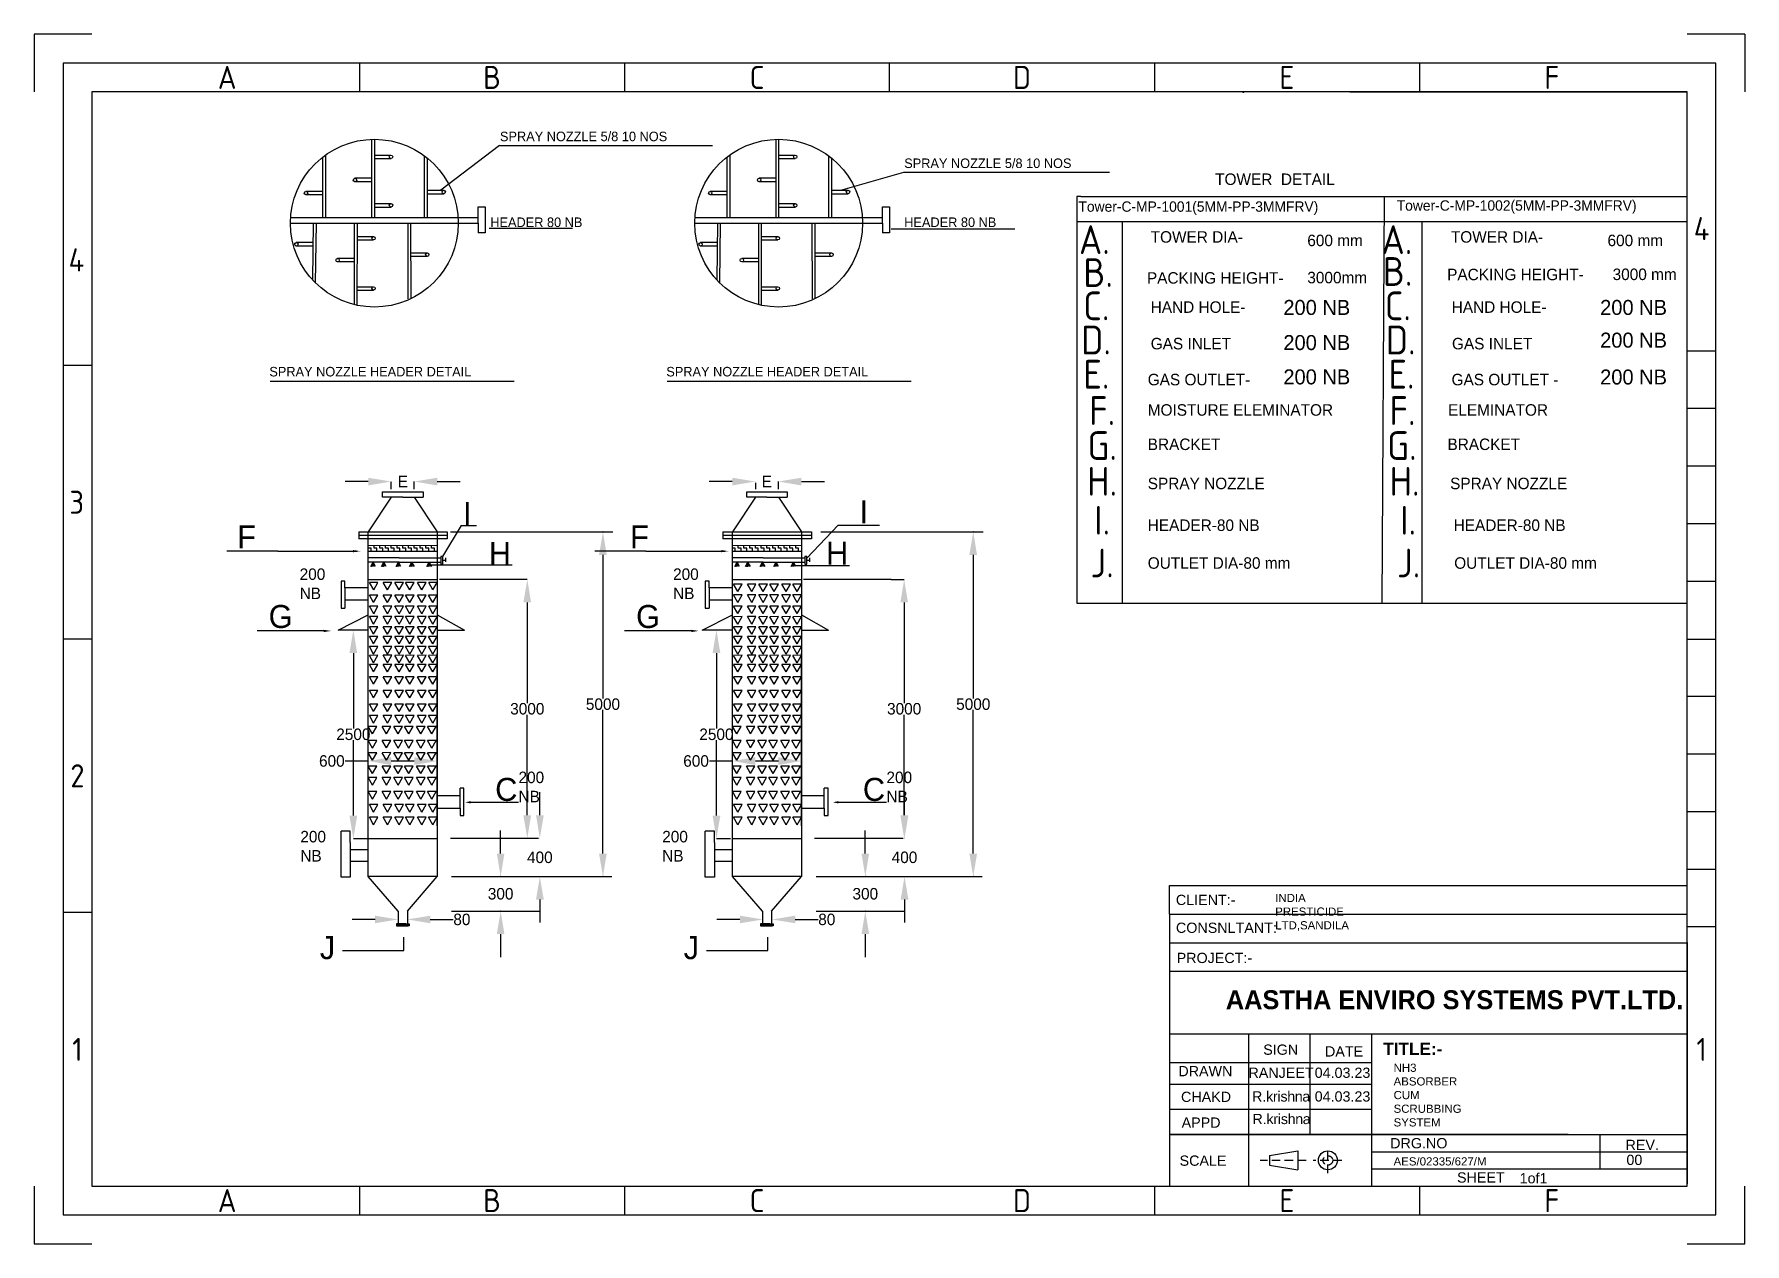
# Model space of a CAD drawing. Header units: inches. Extents: x -36349 to 130474, y -1458 to 49216.
# Drawn here: x 26691 to 41570, y 145 to 10666 of the extents above; entities that cross this region are included whole.
import ezdxf
from ezdxf.enums import TextEntityAlignment as Align

# ---------------------------------------------------------------- set-up
doc = ezdxf.new("R2010")
doc.units = ezdxf.units.IN
doc.header["$MEASUREMENT"] = 0
doc.linetypes.add('HIDDEN', pattern=[0.375, 0.25, -0.125])
for name, color, linetype in [('BORDER', 7, 'Continuous'), ('BOUN', 4, 'Continuous'), ('DIM', 11, 'Continuous'), ('EQTXT', 6, 'Continuous'), ('Layer1', 7, 'Continuous'), ('LINE NO', 7, 'Continuous')]:
    doc.layers.add(name, color=color, linetype=linetype)
doc.styles.add('BAUHAUS', font='')
doc.styles.add('ISOCP', font='isocp.shx')
doc.styles.add('ROMANS', font='romans.shx', dxfattribs={"width": 0.85, "height": 75})
doc.styles.get('BAUHAUS').set_extended_font_data('Bauhaus Md BT', bold=True)
doc.dimstyles.get("Standard").update_dxf_attribs({"dimtxt": 80, "dimasz": 50, "dimexe": 0.18, "dimexo": 40, "dimgap": 0.09, "dimtad": 0, "dimtih": 1, "dimtoh": 1, "dimdec": 0, "dimzin": 0, "dimdsep": 46, "dimtxsty": 'Standard', "dimcen": 0.09, "dimclrd": 6, "dimclre": 6, "dimclrt": 5, "dimadec": 0, "dimazin": 0, "dimtfac": 1, "dimtdec": 0, "dimtofl": 0, "dimtmove": 0, "dimatfit": 3, "dimfxl": 1, "dimtolj": 1, "dimtzin": 0, "dimarcsym": 0})

msp = doc.modelspace()

# ---------------------------------------------------------------- texts
at = {"color": 7, "linetype": 'ByBlock', "style": 'ISOCP'}
for s, p in [('A.', (35913, 8878.6)), ('A.', (38544.3, 8878.6)), ('B.', (35945.7, 8592.6)), ('B.', (38550.3, 8602)), ('C.', (35930, 8303.3)), ('C.', (38552.3, 8303.3)), ('D.', (35927.2, 8005.8)), ('D.', (38577, 8005.8)), ('E.', (35930, 7708.2)), ('E.', (38583.9, 7708.2)), ('F.', (35980.5, 7392.3)), ('F.', (38593, 7392.3)), ('G.', (35980.5, 7088)), ('G.', (38587.7, 7088)), ('H.', (35980.5, 6777.3)), ('H.', (38610.8, 6777.3)), ('I.', (35980.5, 6438.6)), ('I.', (38641.7, 6438.6)), ('J.', (35980.5, 6066.2)), ('J.', (38646.4, 6066.2))]:
    msp.add_text(s, height=249.86, dxfattribs=at).set_placement(p, align=Align.MIDDLE)
at = {"color": 7, "linetype": 'ByBlock'}
for p in [(37556.5, 8224.1), (40311.8, 8224.1), (37556.5, 7918.5), (40311.8, 7939.6), (37556.5, 7620), (40311.8, 7619)]:
    msp.add_text('200 NB', height=130.39, dxfattribs=at).set_placement(p)
at = {"char_height": 82.944, "attachment_point": 1}
for s, insert in [('\\A1;SPRAY NOZZLE 5/8 10 NOS', (30742.2, 9818.1)), ('\\A1;SPRAY NOZZLE 5/8 10 NOS', (34258.5, 9584.7)), ('\\A1;HEADER 80 NB', (30658.1, 9071.8)), ('\\A1;HEADER 80 NB', (34258.5, 9071.8)), ('\\A1;SPRAY NOZZLE HEADER DETAIL', (28736.1, 7772.1)), ('\\A1;SPRAY NOZZLE HEADER DETAIL', (32189, 7772.1))]:
    msp.add_mtext(s, dxfattribs=dict(at, insert=insert))
at = {"color": 0, "width": 0.9, "attachment_point": 1}
for s, insert, char_height in [('{\\fArial|b0|i0|c0|p34;CLIENT:-}', (36621.6, 3180.7), 89.062), ('{\\fArial|b0|i0|c0|p34;INDIA PRESTICIDE LTD,SANDILA}', (37485.5, 3188.7), 71.25), ('{\\fArial|b0|i0|c0|p34;CONSNLTANT:-}', (36622.2, 2938.4), 89.062), ('{\\fArial|b0|i0|c0|p34;PROJECT:-}', (36628.6, 2676.2), 89.062), ('{\\fArial|b0|i0|c0|p34;SIGN}', (37381.1, 1878.2), 89.062), ('{\\fArial|b0|i0|c0|p34;DATE}', (37918.5, 1862.6), 89.062), ('{\\fArial|b1|i0|c0|p34;TITLE:-}', (38425.3, 1894.8), 106.875), ('{\\fArial|b0|i0|c0|p34;DRAWN}', (36643.1, 1691.4), 89.062), ('{\\fArial|b0|i0|c0|p34;RANJEET}', (37252.9, 1677.4), 89.062), ('{\\fArial|b0|i0|c0|p34;04.03.23}', (37828.9, 1677.4), 89.062), ('{\\fArial|b0|i0|c0|p34;NH3 ABSORBER CUM SCRUBBING SYSTEM}', (38515.2, 1712), 71.25), ('{\\fArial|b0|i0|c0|p34;CHAKD}', (36666.2, 1467.8), 89.062), ('{\\fArial|b0|i0|c0|p34;R\\T0.95;.krishna}', (37283.6, 1471.3), 89.062), ('{\\fArial|b0|i0|c0|p34;04.03.23}', (37828.9, 1471.4), 89.062), ('{\\fArial|b0|i0|c0|p34;APPD}', (36671.4, 1244), 89.062), ('{\\fArial|b0|i0|c0|p34;R\\T0.95;.krishna}', (37287.1, 1275.3), 89.062), ('{\\fArial|b0|i0|c0|p34;DRG.NO}', (38485.8, 1064.7), 89.062), ('{\\fArial|b0|i0|c0|p34;REV.}', (40532.9, 1049.8), 89.062), ('{\\fArial|b0|i0|c0|p34;SCALE}', (36653.7, 912.9), 89.062), ('{\\fArial|b0|i0|c0|p34;AES/02335/627/M}', (38515.2, 897.6), 71.25), ('{\\fArial|b0|i0|c0|p34;  00}', (40540.5, 919.7), 89.062), ('{\\fArial|b0|i0|c0|p34;SHEET\\Fromans|c0; }', (39067, 766.8), 89.062), ('{\\fArial|b0|i0|c0|p34;1of1 }', (39611.4, 759.9), 89.062)]:
    msp.add_mtext(s, dxfattribs=dict(at, insert=insert, char_height=char_height))
at = {"layer": 'BORDER', "color": 0, "style": 'ISOCP'}
for s, p in [('A', (28369.3, 10290)), ('B', (30673.8, 10290)), ('C', (32978.2, 10290)), ('D', (35282.7, 10290)), ('E', (37587.2, 10290)), ('F', (39891.7, 10290)), ('4', (41194.3, 8974.9)), ('4', (27058, 8702.9)), ('3', (27060.9, 6595.3)), ('2', (27066.7, 4215.6)), ('1', (27066.7, 1836)), ('1', (41194.3, 1836)), ('A', (28369.3, 520.9)), ('B', (30673.8, 520.9)), ('C', (32978.2, 520.9)), ('D', (35282.7, 520.9)), ('E', (37587.2, 520.9)), ('F', (39891.7, 520.9))]:
    msp.add_text(s, height=200.4, dxfattribs=at).set_placement(p, align=Align.MIDDLE)
at = {"layer": 'DIM', "color": 0, "ltscale": 150, "insert": (37204.3, 10164.7), "char_height": 5.566, "width": 3864.756, "attachment_point": 1, "style": 'ROMANS'}
msp.add_mtext('\\pt3450;ED ', dxfattribs=at)
at = {"layer": 'DIM', "color": 0, "insert": (39045.4, 2266.9), "char_height": 164.766, "width": 3754.487, "attachment_point": 5, "style": 'BAUHAUS'}
msp.add_mtext('AASTHA ENVIRO SYSTEMS PVT.LTD.', dxfattribs=at)
at = {"layer": 'EQTXT', "color": 7, "linetype": 'ByBlock', "attachment_point": 1}
for s, insert, char_height in [('I', (30421.6, 6598.4), 200), ('I', (33870.6, 6611.9), 200), ('F', (28456.6, 6393.7), 200), ('H', (30645, 6249.9), 200), ('F', (31873.7, 6393.7), 200), ('H', (33578.7, 6251.5), 200), ('200\\PNB ', (28999.9, 6019.3), 100), ('200\\PNB ', (32248.1, 6019.3), 100), ('G', (28730.1, 5701.2), 200), ('G', (31926.2, 5701.2), 200), ('C', (30700.5, 4197.2), 200), ('200\\PNB ', (30903.5, 4251.9), 100), ('C', (33898.8, 4197.2), 200), ('200\\PNB ', (34103.9, 4251.9), 100), ('200\\PNB ', (29005.8, 3736.5), 100), ('200\\PNB ', (32153.6, 3736.5), 100), ('J', (29175.5, 2820.8), 200), ('J', (32340.1, 2820.8), 200)]:
    msp.add_mtext(s, dxfattribs=dict(at, insert=insert, char_height=char_height))
at = {"layer": 'LINE NO', "color": 4, "linetype": 'ByBlock'}
msp.add_text('TOWER  DETAIL', height=100, dxfattribs=at).set_placement((36963, 9354.3))
at = {"layer": 'LINE NO', "color": 7, "linetype": 'ByBlock'}
for s, p in [('TOWER DIA-', (36402.2, 8852.6)), ('TOWER DIA-', (39013.5, 8852.6)), ('600 mm', (37764.7, 8822.2)), ('600 mm', (40376, 8822.2)), ('PACKING HEIGHT-', (36369.7, 8496)), ('3000mm', (37764.7, 8499.1)), ('PACKING HEIGHT-', (38981.2, 8525.9)), ('3000 mm', (40420.4, 8527.3)), ('HAND HOLE-', (36402.4, 8242.3)), ('HAND HOLE-', (39020.7, 8242.3)), ('GAS INLET', (36402.4, 7924.6)), ('GAS INLET', (39023, 7924.6)), ('GAS OUTLET-', (36376.7, 7611.9)), ('GAS OUTLET -', (39019.4, 7611.9)), ('MOISTURE ELEMINATOR', (36376.7, 7347.6)), ('ELEMINATOR', (38989.2, 7347.6)), ('BRACKET', (36376.7, 7048.8)), ('BRACKET', (38983.9, 7048.8)), ('SPRAY NOZZLE', (36376.7, 6708.5)), ('SPRAY NOZZLE', (39007, 6708.5)), ('HEADER-80 NB', (36376.7, 6345.2)), ('HEADER-80 NB', (39037.8, 6345.2)), ('OUTLET DIA-80 mm', (36376.7, 6016.3)), ('OUTLET DIA-80 mm', (39042.6, 6016.3))]:
    msp.add_text(s, height=100, dxfattribs=at).set_placement(p)
at = {"layer": 'LINE NO', "color": 4, "linetype": 'ByBlock', "char_height": 90, "attachment_point": 1}
for s, insert in [('Tower-C-MP-1002(5MM-PP-3MMFRV) ', (38542.4, 9220.8)), ('Tower-C-MP-1001(5MM-PP-3MMFRV) ', (35773.9, 9211.6))]:
    msp.add_mtext(s, dxfattribs=dict(at, insert=insert))

# ---------------------------------------------------------------- blocks, each defined once
blk = doc.blocks.new('*D103')
at = {"layer": 'Defpoints', "color": 0, "linetype": 'ByBlock', "transparency": 16777216}
for p in [(29597, 4344), (29597, 4344), (30197, 4344)]:
    blk.add_point(p, dxfattribs=at)
at = {"layer": 'EQTXT', "color": 6, "lineweight": -2, "transparency": 16777216}
for p, q in [((29597, 4344), (29397, 4344)), ((29597, 4344), (29597, 4344)), ((29997, 4344), (29797, 4344)), ((30197, 4344), (30197, 4344))]:
    blk.add_line(p, q, dxfattribs=at)
at = {"layer": 'EQTXT', "color": 6, "linetype": 'ByBlock', "transparency": 16777216}
for points in [[(29797, 4377), (29797, 4310), (29597, 4344)], [(29997, 4377), (29997, 4310), (30197, 4344)]]:
    blk.add_solid(points, dxfattribs=at)
at = {"layer": 'EQTXT', "color": 7, "linetype": 'ByBlock', "transparency": 16777216, "insert": (29280, 4344), "char_height": 100, "attachment_point": 5}
blk.add_mtext('\\A1;600', dxfattribs=at)
blk = doc.blocks.new('*D104')
at = {"layer": 'Defpoints', "color": 0, "linetype": 'ByBlock', "transparency": 16777216}
for p in [(32764, 4344), (32764, 4344), (33364, 4344)]:
    blk.add_point(p, dxfattribs=at)
at = {"layer": 'EQTXT', "color": 6, "lineweight": -2, "transparency": 16777216}
for p, q in [((32764, 4344), (32564, 4344)), ((32764, 4344), (32764, 4344)), ((33164, 4344), (32964, 4344)), ((33364, 4344), (33364, 4344))]:
    blk.add_line(p, q, dxfattribs=at)
at = {"layer": 'EQTXT', "color": 6, "linetype": 'ByBlock', "transparency": 16777216}
for points in [[(32964, 4377), (32964, 4310), (32764, 4344)], [(33164, 4377), (33164, 4310), (33364, 4344)]]:
    blk.add_solid(points, dxfattribs=at)
at = {"layer": 'EQTXT', "color": 7, "linetype": 'ByBlock', "transparency": 16777216, "insert": (32448, 4344), "char_height": 100, "attachment_point": 5}
blk.add_mtext('\\A1;600', dxfattribs=at)
blk = doc.blocks.new('*D105')
at = {"layer": 'Defpoints', "color": 0, "linetype": 'ByBlock', "transparency": 16777216}
for p in [(30491, 5923), (30491, 3672), (30980, 3672)]:
    blk.add_point(p, dxfattribs=at)
at = {"layer": 'EQTXT', "color": 6, "lineweight": -2, "transparency": 16777216}
for p, q in [((30979, 5923), (30980, 5923)), ((30980, 5723), (30980, 4848)), ((30980, 3872), (30980, 4747)), ((30979, 3672), (30980, 3672))]:
    blk.add_line(p, q, dxfattribs=at)
at = {"layer": 'EQTXT', "color": 6, "linetype": 'ByBlock', "transparency": 16777216}
for points in [[(30946, 5723), (31013, 5723), (30980, 5923)], [(30946, 3872), (31013, 3872), (30980, 3672)]]:
    blk.add_solid(points, dxfattribs=at)
at = {"layer": 'EQTXT', "color": 7, "linetype": 'ByBlock', "transparency": 16777216, "insert": (30980, 4798), "char_height": 100, "attachment_point": 5}
blk.add_mtext('\\A1;3000', dxfattribs=at)
blk = doc.blocks.new('*D106')
at = {"layer": 'Defpoints', "color": 0, "linetype": 'ByBlock', "transparency": 16777216}
for p in [(33770, 5923), (33770, 3672), (34258, 3672)]:
    blk.add_point(p, dxfattribs=at)
at = {"layer": 'EQTXT', "color": 6, "lineweight": -2, "transparency": 16777216}
for p, q in [((34257, 5923), (34258, 5923)), ((34258, 5723), (34258, 4848)), ((34258, 3872), (34258, 4747)), ((34257, 3672), (34258, 3672))]:
    blk.add_line(p, q, dxfattribs=at)
at = {"layer": 'EQTXT', "color": 6, "linetype": 'ByBlock', "transparency": 16777216}
for points in [[(34225, 5723), (34291, 5723), (34258, 5923)], [(34225, 3872), (34291, 3872), (34258, 3672)]]:
    blk.add_solid(points, dxfattribs=at)
at = {"layer": 'EQTXT', "color": 7, "linetype": 'ByBlock', "transparency": 16777216, "insert": (34258, 4798), "char_height": 100, "attachment_point": 5}
blk.add_mtext('\\A1;3000', dxfattribs=at)
blk = doc.blocks.new('*D107')
at = {"layer": 'Defpoints', "color": 0, "linetype": 'ByBlock', "transparency": 16777216}
for p in [(31077, 3672), (31077, 3339), (31089, 3339)]:
    blk.add_point(p, dxfattribs=at)
at = {"layer": 'EQTXT', "color": 6, "lineweight": -2, "transparency": 16777216}
for p, q in [((31089, 3872), (31089, 4072)), ((31089, 3672), (31089, 3672)), ((31089, 3339), (31089, 3339)), ((31089, 3139), (31089, 2939))]:
    blk.add_line(p, q, dxfattribs=at)
at = {"layer": 'EQTXT', "color": 6, "linetype": 'ByBlock', "transparency": 16777216}
for points in [[(31056, 3872), (31123, 3872), (31089, 3672)], [(31056, 3139), (31123, 3139), (31089, 3339)]]:
    blk.add_solid(points, dxfattribs=at)
at = {"layer": 'EQTXT', "color": 7, "linetype": 'ByBlock', "transparency": 16777216, "insert": (31089, 3506), "char_height": 100, "attachment_point": 5}
blk.add_mtext('\\A1;400', dxfattribs=at)
blk = doc.blocks.new('*D108')
at = {"layer": 'Defpoints', "color": 0, "linetype": 'ByBlock', "transparency": 16777216}
for p in [(31089, 3339), (30748, 3039), (31089, 3039)]:
    blk.add_point(p, dxfattribs=at)
at = {"layer": 'EQTXT', "color": 6, "lineweight": -2, "transparency": 16777216}
for p, q in [((30748, 3539), (30748, 3739)), ((30749, 3339), (30748, 3339)), ((30749, 3039), (30748, 3039)), ((30748, 2839), (30748, 2639))]:
    blk.add_line(p, q, dxfattribs=at)
at = {"layer": 'EQTXT', "color": 6, "linetype": 'ByBlock', "transparency": 16777216}
for points in [[(30715, 3539), (30781, 3539), (30748, 3339)], [(30715, 2839), (30781, 2839), (30748, 3039)]]:
    blk.add_solid(points, dxfattribs=at)
at = {"layer": 'EQTXT', "color": 7, "linetype": 'ByBlock', "transparency": 16777216, "insert": (30748, 3189), "char_height": 100, "attachment_point": 5}
blk.add_mtext('\\A1;300', dxfattribs=at)
blk = doc.blocks.new('*D109')
at = {"layer": 'Defpoints', "color": 0, "linetype": 'ByBlock', "transparency": 16777216}
for p in [(29468, 5483), (29467, 3669), (29468, 3669)]:
    blk.add_point(p, dxfattribs=at)
at = {"layer": 'EQTXT', "color": 6, "lineweight": -2, "transparency": 16777216}
for p, q in [((29467, 5483), (29467, 5483)), ((29467, 5283), (29467, 4626)), ((29467, 3869), (29467, 4526)), ((29467, 3669), (29467, 3669))]:
    blk.add_line(p, q, dxfattribs=at)
at = {"layer": 'EQTXT', "color": 6, "linetype": 'ByBlock', "transparency": 16777216}
for points in [[(29433, 5283), (29500, 5283), (29467, 5483)], [(29433, 3869), (29500, 3869), (29467, 3669)]]:
    blk.add_solid(points, dxfattribs=at)
at = {"layer": 'EQTXT', "color": 7, "linetype": 'ByBlock', "transparency": 16777216, "insert": (29467, 4576), "char_height": 100, "attachment_point": 5}
blk.add_mtext('\\A1;2500', dxfattribs=at)
blk = doc.blocks.new('*D110')
at = {"layer": 'Defpoints', "color": 0, "linetype": 'ByBlock', "transparency": 16777216}
for p in [(32626, 5483), (32625, 3669), (32626, 3669)]:
    blk.add_point(p, dxfattribs=at)
at = {"layer": 'EQTXT', "color": 6, "lineweight": -2, "transparency": 16777216}
for p, q in [((32625, 5483), (32625, 5483)), ((32625, 5283), (32625, 4626)), ((32625, 3869), (32625, 4526)), ((32625, 3669), (32625, 3669))]:
    blk.add_line(p, q, dxfattribs=at)
at = {"layer": 'EQTXT', "color": 6, "linetype": 'ByBlock', "transparency": 16777216}
for points in [[(32592, 5283), (32659, 5283), (32625, 5483)], [(32592, 3869), (32659, 3869), (32625, 3669)]]:
    blk.add_solid(points, dxfattribs=at)
at = {"layer": 'EQTXT', "color": 7, "linetype": 'ByBlock', "transparency": 16777216, "insert": (32625, 4576), "char_height": 100, "attachment_point": 5}
blk.add_mtext('\\A1;2500', dxfattribs=at)
blk = doc.blocks.new('*D111')
at = {"layer": 'Defpoints', "color": 0, "linetype": 'ByBlock', "transparency": 16777216}
for p in [(34249, 3672), (34249, 3339), (34261, 3339)]:
    blk.add_point(p, dxfattribs=at)
at = {"layer": 'EQTXT', "color": 6, "lineweight": -2, "transparency": 16777216}
for p, q in [((34261, 3872), (34261, 4072)), ((34261, 3672), (34261, 3672)), ((34261, 3339), (34261, 3339)), ((34261, 3139), (34261, 2939))]:
    blk.add_line(p, q, dxfattribs=at)
at = {"layer": 'EQTXT', "color": 6, "linetype": 'ByBlock', "transparency": 16777216}
for points in [[(34228, 3872), (34295, 3872), (34261, 3672)], [(34228, 3139), (34295, 3139), (34261, 3339)]]:
    blk.add_solid(points, dxfattribs=at)
at = {"layer": 'EQTXT', "color": 7, "linetype": 'ByBlock', "transparency": 16777216, "insert": (34261, 3506), "char_height": 100, "attachment_point": 5}
blk.add_mtext('\\A1;400', dxfattribs=at)
blk = doc.blocks.new('*D112')
at = {"layer": 'Defpoints', "color": 0, "linetype": 'ByBlock', "transparency": 16777216}
for p in [(34261, 3339), (33920, 3039), (34261, 3039)]:
    blk.add_point(p, dxfattribs=at)
at = {"layer": 'EQTXT', "color": 6, "lineweight": -2, "transparency": 16777216}
for p, q in [((33920, 3539), (33920, 3739)), ((33921, 3339), (33920, 3339)), ((33921, 3039), (33920, 3039)), ((33920, 2839), (33920, 2639))]:
    blk.add_line(p, q, dxfattribs=at)
at = {"layer": 'EQTXT', "color": 6, "linetype": 'ByBlock', "transparency": 16777216}
for points in [[(33887, 3539), (33953, 3539), (33920, 3339)], [(33887, 2839), (33953, 2839), (33920, 3039)]]:
    blk.add_solid(points, dxfattribs=at)
at = {"layer": 'EQTXT', "color": 7, "linetype": 'ByBlock', "transparency": 16777216, "insert": (33920, 3189), "char_height": 100, "attachment_point": 5}
blk.add_mtext('\\A1;300', dxfattribs=at)
blk = doc.blocks.new('*D113')
at = {"layer": 'Defpoints', "color": 0, "linetype": 'ByBlock', "transparency": 16777216}
for p in [(34946, 6337), (34859, 3339), (34946, 3339)]:
    blk.add_point(p, dxfattribs=at)
at = {"layer": 'EQTXT', "color": 6, "lineweight": -2, "transparency": 16777216}
for p, q in [((34860, 6337), (34858, 6337)), ((34859, 6137), (34859, 4888)), ((34859, 3539), (34859, 4788)), ((34860, 3339), (34858, 3339))]:
    blk.add_line(p, q, dxfattribs=at)
at = {"layer": 'EQTXT', "color": 6, "linetype": 'ByBlock', "transparency": 16777216}
for points in [[(34825, 6137), (34892, 6137), (34859, 6337)], [(34825, 3539), (34892, 3539), (34859, 3339)]]:
    blk.add_solid(points, dxfattribs=at)
at = {"layer": 'EQTXT', "color": 7, "linetype": 'ByBlock', "transparency": 16777216, "insert": (34859, 4838), "char_height": 100, "attachment_point": 5}
blk.add_mtext('\\A1;5000', dxfattribs=at)
blk = doc.blocks.new('*D114')
at = {"layer": 'Defpoints', "color": 0, "linetype": 'ByBlock', "transparency": 16777216}
for p in [(29796, 6772), (29997, 6775), (29997, 6772)]:
    blk.add_point(p, dxfattribs=at)
at = {"layer": 'EQTXT', "color": 6, "lineweight": -2, "transparency": 16777216}
for p, q in [((29596, 6775), (29396, 6775)), ((29796, 6775), (29796, 6775)), ((29997, 6775), (29997, 6775)), ((30197, 6775), (30397, 6775))]:
    blk.add_line(p, q, dxfattribs=at)
at = {"layer": 'EQTXT', "color": 6, "linetype": 'ByBlock', "transparency": 16777216}
for points in [[(29596, 6808), (29596, 6741), (29796, 6775)], [(30197, 6808), (30197, 6741), (29997, 6775)]]:
    blk.add_solid(points, dxfattribs=at)
at = {"layer": 'EQTXT', "color": 7, "linetype": 'ByBlock', "transparency": 16777216, "insert": (29897, 6775), "char_height": 100, "attachment_point": 5}
blk.add_mtext('\\A1;E', dxfattribs=at)
blk = doc.blocks.new('*D115')
at = {"layer": 'Defpoints', "color": 0, "linetype": 'ByBlock', "transparency": 16777216}
for p in [(32963, 6772), (33164, 6775), (33164, 6772)]:
    blk.add_point(p, dxfattribs=at)
at = {"layer": 'EQTXT', "color": 6, "lineweight": -2, "transparency": 16777216}
for p, q in [((32763, 6775), (32563, 6775)), ((32963, 6775), (32963, 6775)), ((33164, 6775), (33164, 6775)), ((33364, 6775), (33564, 6775))]:
    blk.add_line(p, q, dxfattribs=at)
at = {"layer": 'EQTXT', "color": 6, "linetype": 'ByBlock', "transparency": 16777216}
for points in [[(32763, 6808), (32763, 6741), (32963, 6775)], [(33364, 6808), (33364, 6741), (33164, 6775)]]:
    blk.add_solid(points, dxfattribs=at)
at = {"layer": 'EQTXT', "color": 7, "linetype": 'ByBlock', "transparency": 16777216, "insert": (33063, 6775), "char_height": 100, "attachment_point": 5}
blk.add_mtext('\\A1;E', dxfattribs=at)
blk = doc.blocks.new('*D116')
at = {"layer": 'Defpoints', "color": 0, "linetype": 'ByBlock', "transparency": 16777216}
for p in [(29856, 3039), (29936, 3039), (29936, 2966)]:
    blk.add_point(p, dxfattribs=at)
at = {"layer": 'EQTXT', "color": 6, "lineweight": -2, "transparency": 16777216}
for p, q in [((29656, 2966), (29456, 2966)), ((29856, 2967), (29856, 2966)), ((29936, 2967), (29936, 2966)), ((30136, 2966), (30336, 2966))]:
    blk.add_line(p, q, dxfattribs=at)
at = {"layer": 'EQTXT', "color": 6, "linetype": 'ByBlock', "transparency": 16777216}
for points in [[(29656, 2999), (29656, 2933), (29856, 2966)], [(30136, 2999), (30136, 2933), (29936, 2966)]]:
    blk.add_solid(points, dxfattribs=at)
at = {"layer": 'EQTXT', "color": 7, "linetype": 'ByBlock', "transparency": 16777216, "insert": (30411, 2966), "char_height": 100, "attachment_point": 5}
blk.add_mtext('\\A1;80', dxfattribs=at)
blk = doc.blocks.new('*D117')
at = {"layer": 'Defpoints', "color": 0, "linetype": 'ByBlock', "transparency": 16777216}
for p in [(33030, 3039), (33110, 3039), (33110, 2966)]:
    blk.add_point(p, dxfattribs=at)
at = {"layer": 'EQTXT', "color": 6, "lineweight": -2, "transparency": 16777216}
for p, q in [((32830, 2966), (32630, 2966)), ((33030, 2967), (33030, 2966)), ((33110, 2967), (33110, 2966)), ((33310, 2966), (33510, 2966))]:
    blk.add_line(p, q, dxfattribs=at)
at = {"layer": 'EQTXT', "color": 6, "linetype": 'ByBlock', "transparency": 16777216}
for points in [[(32830, 2999), (32830, 2933), (33030, 2966)], [(33310, 2999), (33310, 2933), (33110, 2966)]]:
    blk.add_solid(points, dxfattribs=at)
at = {"layer": 'EQTXT', "color": 7, "linetype": 'ByBlock', "transparency": 16777216, "insert": (33585, 2966), "char_height": 100, "attachment_point": 5}
blk.add_mtext('\\A1;80', dxfattribs=at)
blk = doc.blocks.new('*D118')
at = {"layer": 'Defpoints', "color": 0, "linetype": 'ByBlock', "transparency": 16777216}
for p in [(31725, 6337), (31638, 3339), (31725, 3339)]:
    blk.add_point(p, dxfattribs=at)
at = {"layer": 'EQTXT', "color": 6, "lineweight": -2, "transparency": 16777216}
for p, q in [((31639, 6337), (31638, 6337)), ((31638, 6137), (31638, 4888)), ((31638, 3539), (31638, 4788)), ((31639, 3339), (31638, 3339))]:
    blk.add_line(p, q, dxfattribs=at)
at = {"layer": 'EQTXT', "color": 6, "linetype": 'ByBlock', "transparency": 16777216}
for points in [[(31604, 6137), (31671, 6137), (31638, 6337)], [(31604, 3539), (31671, 3539), (31638, 3339)]]:
    blk.add_solid(points, dxfattribs=at)
at = {"layer": 'EQTXT', "color": 7, "linetype": 'ByBlock', "transparency": 16777216, "insert": (31638, 4838), "char_height": 100, "attachment_point": 5}
blk.add_mtext('\\A1;5000', dxfattribs=at)

# ---------------------------------------------------------------- dimensions: what is measured, and where the dimension line sits
at = {"layer": 'EQTXT', "color": 7, "linetype": 'ByBlock'}
for base, p1, p2, picture, middle in [((29997.2, 6774.7), (29796, 6772.4), (29997.2, 6772.4), '*D114', (29896.6, 6774.7)), ((33163.9, 6774.7), (32962.6, 6772.4), (33163.9, 6772.4), '*D115', (33063.2, 6774.7))]:
    dim = msp.add_linear_dim(base=base, p1=p1, p2=p2, text='E', dimstyle='Standard', override={"dimtxt": 100, "dimasz": 200, "dimclrt": 7, "dimfxlon": 1, "dimtfillclr": 256, "dimarcsym": 1}, dxfattribs=at)
    dim.commit()
    dim.dimension.update_dxf_attribs({"geometry": picture, "text_midpoint": middle})
for base, p1, p2, text, picture, middle in [((31637.8, 3339), (31725, 6337), (31725, 3339), '5000', '*D118', (31637.8, 4838)), ((34858.6, 3339), (34945.7, 6337), (34945.7, 3339), '5000', '*D113', (34858.6, 4838)), ((30979.6, 3672.3), (30491.4, 5922.9), (30491.4, 3672.3), '3000', '*D105', (30979.6, 4797.6)), ((34257.8, 3672.3), (33769.6, 5922.9), (33769.6, 3672.3), '3000', '*D106', (34257.8, 4797.6)), ((29466.7, 3668.6), (29467.5, 5482.6), (29467.5, 3668.6), '2500', '*D109', (29466.7, 4575.6)), ((32625.3, 3668.6), (32626.1, 5482.6), (32626.1, 3668.6), '2500', '*D110', (32625.3, 4575.6)), ((31089.2, 3339), (31077.4, 3672.3), (31077.4, 3339), '400', '*D107', (31089.2, 3505.6)), ((34261.2, 3339), (34249.4, 3672.3), (34249.4, 3339), '400', '*D111', (34261.2, 3505.6))]:
    dim = msp.add_linear_dim(base=base, p1=p1, p2=p2, angle=90, text=text, dimstyle='Standard', override={"dimtxt": 100, "dimasz": 200, "dimclrt": 7, "dimfxlon": 1, "dimtfillclr": 256, "dimarcsym": 1}, dxfattribs=at)
    dim.commit()
    dim.dimension.update_dxf_attribs({"geometry": picture, "text_midpoint": middle})
for base, p1, p2, picture, middle in [((29597.1, 4343.6), (30197, 4343.6), (29597.1, 4343.6), '*D103', (29280.3, 4343.6)), ((32764.4, 4343.6), (33364.3, 4343.6), (32764.4, 4343.6), '*D104', (32447.7, 4343.6)), ((29936.1, 2965.9), (29856.1, 3039), (29936.1, 3038.7), '*D116', (30411.2, 2965.9)), ((33110, 2965.9), (33030, 3039), (33110, 3038.7), '*D117', (33585.1, 2965.9))]:
    dim = msp.add_linear_dim(base=base, p1=p1, p2=p2, dimstyle='Standard', override={"dimtxt": 100, "dimasz": 200, "dimclrt": 7, "dimfxlon": 1, "dimtfillclr": 256, "dimarcsym": 1}, dxfattribs=at)
    dim.commit()
    dim.dimension.update_dxf_attribs({"geometry": picture, "text_midpoint": middle})
for base, p1, p2, picture, middle in [((30748.1, 3039), (31089.2, 3339), (31089.2, 3039), '*D108', (30748.1, 3189)), ((33920, 3039), (34261.2, 3339), (34261.2, 3039), '*D112', (33920, 3189))]:
    dim = msp.add_linear_dim(base=base, p1=p1, p2=p2, angle=90, dimstyle='Standard', override={"dimtxt": 100, "dimasz": 200, "dimclrt": 7, "dimfxlon": 1, "dimtfillclr": 256, "dimarcsym": 1}, dxfattribs=at)
    dim.commit()
    dim.dimension.update_dxf_attribs({"geometry": picture, "text_midpoint": middle})

# ---------------------------------------------------------------- linework, layer by layer
at = {"color": 7, "linetype": 'ByBlock'}
for p, q in [((29797, 6638.8), (29597, 6338.8)), ((29897, 6638.8), (29797, 6638.8)), ((29897, 6638.8), (29997, 6638.8)), ((29997, 6638.8), (30197, 6338.8)), ((32964.3, 6638.8), (32764.3, 6338.8)), ((33064.3, 6638.8), (32964.3, 6638.8)), ((33064.3, 6638.8), (33164.3, 6638.8)), ((33164.3, 6638.8), (33364.3, 6338.8)), ((29597.1, 6288.8), (29597, 6338.8)), ((29597.1, 3338.8), (29597.1, 6288.8)), ((30197.1, 6338.8), (30197.1, 3338.8)), ((32764.4, 6288.8), (32764.3, 6338.8)), ((32764.4, 3338.8), (32764.4, 6288.8)), ((33364.4, 6338.8), (33364.4, 3338.8)), ((29597.1, 6219.2), (30197.1, 6220.3)), ((29622.1, 6194.2), (29597.1, 6194.2)), ((29597.1, 6169.2), (30197.1, 6170.3)), ((29622.1, 6169.2), (29622.1, 6194.2)), ((29647.1, 6194.3), (29647.1, 6219.3)), ((29672.1, 6194.3), (29647.1, 6194.3)), ((29672.1, 6169.3), (29672.1, 6194.3)), ((29697.1, 6194.4), (29697.1, 6219.4)), ((29722.1, 6194.4), (29697.1, 6194.4)), ((29722.1, 6169.4), (29722.1, 6194.4)), ((29747.1, 6194.5), (29747.1, 6219.5)), ((29772.1, 6194.5), (29747.1, 6194.5)), ((29772.1, 6169.5), (29772.1, 6194.5)), ((29797.1, 6194.5), (29797.1, 6219.5)), ((29822.1, 6194.6), (29797.1, 6194.5)), ((29822.1, 6169.6), (29822.1, 6194.6)), ((29847.1, 6194.6), (29847.1, 6219.6)), ((29872.1, 6194.7), (29847.1, 6194.6)), ((29865.4, 6112.5), (30227.4, 6112.5)), ((29872.1, 6169.7), (29872.1, 6194.7)), ((29897.1, 6194.7), (29897.1, 6219.7)), ((29922.1, 6194.8), (29897.1, 6194.7)), ((29922.1, 6169.8), (29922.1, 6194.8)), ((29947.1, 6194.8), (29947.1, 6219.8)), ((29972.1, 6194.9), (29947.1, 6194.8)), ((29972.1, 6169.9), (29972.1, 6194.9)), ((29997.1, 6194.9), (29997.1, 6219.9)), ((30022.1, 6195), (29997.1, 6194.9)), ((30022.1, 6170), (30022.1, 6195)), ((30047.1, 6195), (30047.1, 6220)), ((30072.1, 6195), (30047.1, 6195)), ((30072.1, 6170), (30072.1, 6195)), ((30097.1, 6195.1), (30097.1, 6220.1)), ((30122.1, 6195.1), (30097.1, 6195.1)), ((30122.1, 6170.1), (30122.1, 6195.1)), ((30147.1, 6195.2), (30147.1, 6220.2)), ((30172.1, 6195.2), (30147.1, 6195.2)), ((30172.1, 6170.2), (30172.1, 6195.2)), ((30197, 6204.6), (30197, 6204.6)), ((30245.5, 6123.9), (30227.4, 6123.9)), ((30227.4, 6123.9), (30227.4, 6112.5)), ((30227.4, 6112.5), (30227.4, 6057.4)), ((30245.5, 6057.4), (30245.5, 6123.9)), ((30267.7, 6112.8), (30267.7, 6075.4)), ((32764.4, 6219.2), (33364.4, 6220.3)), ((32789.5, 6194.2), (32764.5, 6194.2)), ((32764.5, 6169.2), (33364.5, 6170.3)), ((32789.5, 6169.2), (32789.5, 6194.2)), ((32814.5, 6194.3), (32814.4, 6219.3)), ((32839.5, 6194.3), (32814.5, 6194.3)), ((32839.5, 6169.3), (32839.5, 6194.3)), ((32864.5, 6194.4), (32864.4, 6219.4)), ((32889.5, 6194.4), (32864.5, 6194.4)), ((32889.5, 6169.4), (32889.5, 6194.4)), ((32914.5, 6194.5), (32914.4, 6219.5)), ((32939.5, 6194.5), (32914.5, 6194.5)), ((32939.5, 6169.5), (32939.5, 6194.5)), ((32964.5, 6194.5), (32964.4, 6219.5)), ((32989.5, 6194.6), (32964.5, 6194.5)), ((32989.5, 6169.6), (32989.5, 6194.6)), ((33014.5, 6194.6), (33014.4, 6219.6)), ((33039.5, 6194.7), (33014.5, 6194.6)), ((33032.8, 6112.5), (33394.8, 6112.5)), ((33039.5, 6169.7), (33039.5, 6194.7)), ((33064.5, 6194.7), (33064.4, 6219.7)), ((33089.5, 6194.8), (33064.5, 6194.7)), ((33089.5, 6169.8), (33089.5, 6194.8)), ((33114.5, 6194.8), (33114.4, 6219.8)), ((33139.5, 6194.9), (33114.5, 6194.8)), ((33139.5, 6169.9), (33139.5, 6194.9)), ((33164.5, 6194.9), (33164.4, 6219.9)), ((33189.5, 6195), (33164.5, 6194.9)), ((33189.5, 6170), (33189.5, 6195)), ((33214.5, 6195), (33214.4, 6220)), ((33239.5, 6195), (33214.5, 6195)), ((33239.5, 6170), (33239.5, 6195)), ((33264.5, 6195.1), (33264.4, 6220.1)), ((33289.5, 6195.1), (33264.5, 6195.1)), ((33289.5, 6170.1), (33289.5, 6195.1)), ((33314.5, 6195.2), (33314.4, 6220.2)), ((33339.5, 6195.2), (33314.5, 6195.2)), ((33339.5, 6170.2), (33339.5, 6195.2)), ((33364.4, 6204.6), (33364.4, 6204.6)), ((33412.8, 6123.9), (33394.8, 6123.9)), ((33394.8, 6123.9), (33394.8, 6112.5)), ((33394.8, 6112.5), (33394.8, 6057.4)), ((33412.8, 6057.4), (33412.8, 6123.9)), ((33435, 6112.8), (33435, 6075.4)), ((29865.4, 6073.5), (30226.7, 6073.5)), ((30227.4, 6057.4), (30245.5, 6057.4)), ((30245.5, 6090.6), (30267.7, 6090.6)), ((33032.8, 6073.5), (33394.1, 6073.5)), ((33394.8, 6057.4), (33412.8, 6057.4)), ((33412.8, 6090.6), (33435, 6090.6)), ((29681.1, 5897.7), (29606.1, 5897.6)), ((29764.5, 5832.8), (29801.8, 5897.8)), ((29902.4, 5897.7), (29827.4, 5897.6)), ((29865.1, 5832.7), (29902.4, 5897.7)), ((30100.9, 5897.7), (30025.9, 5897.6)), ((30063.6, 5832.7), (30100.9, 5897.7)), ((30159.7, 5832.7), (30197.1, 5897.7)), ((32848.4, 5882.3), (32773.4, 5882.1)), ((32931.7, 5817.4), (32969.1, 5882.4)), ((33069.7, 5882.3), (32994.7, 5882.1)), ((33032.3, 5817.2), (33069.7, 5882.3)), ((33268.2, 5882.3), (33193.2, 5882.1)), ((33230.8, 5817.2), (33268.2, 5882.3)), ((33326.9, 5817.2), (33364.3, 5882.3)), ((29681, 5786.7), (29606, 5786.5)), ((29681.1, 5689.9), (29606.1, 5689.8)), ((29764.4, 5721.8), (29801.8, 5786.8)), ((29764.5, 5625), (29801.8, 5690)), ((29902.4, 5786.7), (29827.4, 5786.5)), ((29902.4, 5689.9), (29827.4, 5689.8)), ((29865, 5721.6), (29902.4, 5786.7)), ((29865.1, 5624.9), (29902.4, 5689.9)), ((30100.9, 5786.7), (30025.9, 5786.5)), ((30100.9, 5689.9), (30025.9, 5689.8)), ((30063.5, 5721.6), (30100.9, 5786.7)), ((30063.6, 5624.9), (30100.9, 5689.9)), ((30159.6, 5721.6), (30197, 5786.7)), ((30159.7, 5624.9), (30197.1, 5689.9)), ((32848.4, 5789), (32773.4, 5788.9)), ((32848.4, 5691.6), (32773.4, 5691.4)), ((32931.7, 5724.1), (32969.1, 5789.1)), ((32931.7, 5626.7), (32969.1, 5691.7)), ((33069.7, 5789), (32994.7, 5788.9)), ((33069.7, 5691.6), (32994.7, 5691.4)), ((33032.3, 5724), (33069.7, 5789)), ((33032.3, 5626.5), (33069.7, 5691.6)), ((33268.2, 5789), (33193.2, 5788.9)), ((33268.2, 5691.6), (33193.2, 5691.4)), ((33230.8, 5724), (33268.2, 5789)), ((33230.8, 5626.5), (33268.2, 5691.6)), ((33326.9, 5724), (33364.3, 5789)), ((33326.9, 5626.5), (33364.3, 5691.6)), ((29681, 5600.6), (29606, 5600.5)), ((29681, 5511.6), (29606, 5511.4)), ((29764.4, 5535.8), (29801.8, 5600.8)), ((29764.4, 5446.7), (29801.8, 5511.7)), ((29902.4, 5600.6), (29827.4, 5600.5)), ((29902.4, 5511.6), (29827.4, 5511.4)), ((29865, 5535.6), (29902.4, 5600.6)), ((29865, 5446.5), (29902.4, 5511.6)), ((30100.9, 5600.6), (30025.9, 5600.5)), ((30100.9, 5511.6), (30025.9, 5511.4)), ((30063.5, 5535.6), (30100.9, 5600.6)), ((30063.5, 5446.5), (30100.9, 5511.6)), ((30159.6, 5535.6), (30197, 5600.6)), ((30159.6, 5446.5), (30197, 5511.6)), ((32848.4, 5599.7), (32773.4, 5599.6)), ((32848.4, 5511.6), (32773.4, 5511.4)), ((32931.7, 5534.8), (32969.1, 5599.8)), ((32931.7, 5446.7), (32969.1, 5511.7)), ((33069.7, 5599.7), (32994.7, 5599.6)), ((33069.7, 5511.6), (32994.7, 5511.4)), ((33032.3, 5534.7), (33069.7, 5599.7)), ((33032.3, 5446.5), (33069.7, 5511.6)), ((33268.2, 5599.7), (33193.2, 5599.6)), ((33268.2, 5511.6), (33193.2, 5511.4)), ((33230.8, 5534.7), (33268.2, 5599.7)), ((33230.8, 5446.5), (33268.2, 5511.6)), ((33326.9, 5534.7), (33364.3, 5599.7)), ((33326.9, 5446.5), (33364.3, 5511.6)), ((29681, 5428.3), (29606, 5428.1)), ((29764.4, 5363.4), (29801.8, 5428.4)), ((29902.4, 5428.3), (29827.4, 5428.1)), ((29865, 5363.2), (29902.4, 5428.3)), ((30100.9, 5428.3), (30025.9, 5428.1)), ((30063.5, 5363.2), (30100.9, 5428.3)), ((30159.6, 5363.2), (30197, 5428.3)), ((32848.4, 5428.3), (32773.4, 5428.1)), ((32931.7, 5363.4), (32969.1, 5428.4)), ((33069.7, 5428.3), (32994.7, 5428.1)), ((33032.3, 5363.2), (33069.7, 5428.3)), ((33268.2, 5428.3), (33193.2, 5428.1)), ((33230.8, 5363.2), (33268.2, 5428.3)), ((33326.9, 5363.2), (33364.3, 5428.3)), ((29681, 5339), (29606, 5338.8)), ((29681, 5263.5), (29606, 5263.3)), ((29764.4, 5274.1), (29801.8, 5339.1)), ((29764.4, 5198.6), (29801.8, 5263.6)), ((29902.4, 5339), (29827.4, 5338.8)), ((29902.4, 5263.5), (29827.4, 5263.3)), ((29865, 5273.9), (29902.4, 5339)), ((29865, 5198.5), (29902.4, 5263.5)), ((30100.9, 5339), (30025.9, 5338.8)), ((30100.9, 5263.5), (30025.9, 5263.3)), ((30063.5, 5273.9), (30100.9, 5339)), ((30063.5, 5198.5), (30100.9, 5263.5)), ((30159.6, 5273.9), (30197, 5339)), ((30159.6, 5198.5), (30197, 5263.5)), ((30197, 3780.3), (30197, 5280.3)), ((32848.4, 5339), (32773.4, 5338.8)), ((32848.4, 5263.5), (32773.4, 5263.3)), ((32931.7, 5274.1), (32969.1, 5339.1)), ((32931.7, 5198.6), (32969.1, 5263.6)), ((33069.7, 5339), (32994.7, 5338.8)), ((33069.7, 5263.5), (32994.7, 5263.3)), ((33032.3, 5273.9), (33069.7, 5339)), ((33032.3, 5198.5), (33069.7, 5263.5)), ((33268.2, 5339), (33193.2, 5338.8)), ((33268.2, 5263.5), (33193.2, 5263.3)), ((33230.8, 5273.9), (33268.2, 5339)), ((33230.8, 5198.5), (33268.2, 5263.5)), ((33326.9, 5273.9), (33364.3, 5339)), ((33326.9, 5198.5), (33364.3, 5263.5)), ((33364.3, 3780.3), (33364.3, 5280.3)), ((29681, 5183.8), (29606, 5183.7)), ((29681, 5076.4), (29606, 5076.3)), ((29764.4, 5118.9), (29801.8, 5183.9)), ((29902.4, 5183.8), (29827.4, 5183.7)), ((29902.4, 5076.4), (29827.4, 5076.3)), ((29865, 5118.8), (29902.4, 5183.8)), ((29865, 5011.4), (29902.4, 5076.4)), ((29959.3, 5011.4), (29921.7, 5076.3)), ((30100.9, 5183.8), (30025.9, 5183.7)), ((30100.9, 5076.4), (30025.9, 5076.3)), ((30063.5, 5118.8), (30100.9, 5183.8)), ((30063.5, 5011.4), (30100.9, 5076.4)), ((30197, 5076.4), (30122, 5076.3)), ((30159.6, 5118.8), (30197, 5183.8)), ((30197, 5147.2), (30197, 3647.2)), ((32848.4, 5183.8), (32773.4, 5183.7)), ((32848.4, 5076.4), (32773.4, 5076.3)), ((32931.7, 5118.9), (32969.1, 5183.9)), ((33069.7, 5183.8), (32994.7, 5183.7)), ((33069.7, 5076.4), (32994.7, 5076.3)), ((33032.3, 5118.8), (33069.7, 5183.8)), ((33032.3, 5011.4), (33069.7, 5076.4)), ((33126.6, 5011.4), (33089, 5076.3)), ((33268.2, 5183.8), (33193.2, 5183.7)), ((33268.2, 5076.4), (33193.2, 5076.3)), ((33230.8, 5118.8), (33268.2, 5183.8)), ((33230.8, 5011.4), (33268.2, 5076.4)), ((33364.3, 5076.4), (33289.3, 5076.3)), ((33326.9, 5118.8), (33364.3, 5183.8)), ((33364.3, 5147.2), (33364.3, 3647.2)), ((29681, 4958.6), (29606, 4958.4)), ((29643.6, 4893.5), (29606, 4958.4)), ((29643.6, 4893.5), (29681, 4958.6)), ((29801.8, 4958.7), (29726.8, 4958.6)), ((29764.4, 4893.7), (29726.8, 4958.6)), ((29764.4, 4893.7), (29801.8, 4958.7)), ((29902.4, 4958.6), (29827.4, 4958.4)), ((29865, 4893.5), (29827.4, 4958.4)), ((29865, 4893.5), (29902.4, 4958.6)), ((29996.7, 4958.6), (29921.7, 4958.4)), ((29959.3, 4893.5), (29921.7, 4958.4)), ((29959.3, 4893.5), (29996.7, 4958.6)), ((30100.9, 4958.6), (30025.9, 4958.4)), ((30063.5, 4893.5), (30025.9, 4958.4)), ((30063.5, 4893.5), (30100.9, 4958.6)), ((30197, 4958.6), (30122, 4958.4)), ((30159.6, 4893.5), (30122, 4958.4)), ((30159.6, 4893.5), (30197, 4958.6)), ((32848.4, 4958.6), (32773.4, 4958.4)), ((32811, 4893.5), (32773.4, 4958.4)), ((32811, 4893.5), (32848.4, 4958.6)), ((32969.1, 4958.7), (32894.1, 4958.6)), ((32931.7, 4893.7), (32894.1, 4958.6)), ((32931.7, 4893.7), (32969.1, 4958.7)), ((33069.7, 4958.6), (32994.7, 4958.4)), ((33032.3, 4893.5), (32994.7, 4958.4)), ((33032.3, 4893.5), (33069.7, 4958.6)), ((33164, 4958.6), (33089, 4958.4)), ((33126.6, 4893.5), (33089, 4958.4)), ((33126.6, 4893.5), (33164, 4958.6)), ((33268.2, 4958.6), (33193.2, 4958.4)), ((33230.8, 4893.5), (33193.2, 4958.4)), ((33230.8, 4893.5), (33268.2, 4958.6)), ((33364.3, 4958.6), (33289.3, 4958.4)), ((33326.9, 4893.5), (33289.3, 4958.4)), ((33326.9, 4893.5), (33364.3, 4958.6)), ((29681, 4838.8), (29606, 4838.7)), ((32848.4, 4838.8), (32773.4, 4838.7)), ((29672.1, 4644.7), (29597.1, 4644.6)), ((29634.7, 4579.7), (29597.1, 4644.6)), ((29681, 4739), (29606, 4738.8)), ((29634.7, 4579.7), (29672.1, 4644.7)), ((29792.8, 4644.9), (29717.8, 4644.7)), ((29755.4, 4579.8), (29717.8, 4644.7)), ((29755.4, 4579.8), (29792.8, 4644.9)), ((29893.4, 4644.7), (29818.4, 4644.6)), ((29856, 4579.7), (29818.4, 4644.6)), ((29856, 4579.7), (29893.4, 4644.7)), ((29987.7, 4644.7), (29912.7, 4644.6)), ((29950.3, 4579.7), (29912.7, 4644.6)), ((29950.3, 4579.7), (29987.7, 4644.7)), ((30091.9, 4644.7), (30016.9, 4644.6)), ((30054.5, 4579.7), (30016.9, 4644.6)), ((30054.5, 4579.7), (30091.9, 4644.7)), ((30188, 4644.7), (30113, 4644.6)), ((30150.6, 4579.7), (30113, 4644.6)), ((30150.6, 4579.7), (30188, 4644.7)), ((32839.4, 4644.7), (32764.4, 4644.6)), ((32802, 4579.7), (32764.4, 4644.6)), ((32848.4, 4739), (32773.4, 4738.8)), ((32802, 4579.7), (32839.4, 4644.7)), ((32960.2, 4644.9), (32885.2, 4644.7)), ((32922.8, 4579.8), (32885.2, 4644.7)), ((32922.8, 4579.8), (32960.2, 4644.9)), ((33060.8, 4644.7), (32985.8, 4644.6)), ((33023.4, 4579.7), (32985.8, 4644.6)), ((33023.4, 4579.7), (33060.8, 4644.7)), ((33155.1, 4644.7), (33080.1, 4644.6)), ((33117.7, 4579.7), (33080.1, 4644.6)), ((33117.7, 4579.7), (33155.1, 4644.7)), ((33259.3, 4644.7), (33184.3, 4644.6)), ((33221.9, 4579.7), (33184.3, 4644.6)), ((33221.9, 4579.7), (33259.3, 4644.7)), ((33355.4, 4644.7), (33280.4, 4644.6)), ((33318, 4579.7), (33280.4, 4644.6)), ((33318, 4579.7), (33355.4, 4644.7)), ((29672.1, 4522.3), (29597.1, 4522.2)), ((29634.7, 4457.3), (29597.1, 4522.2)), ((29634.7, 4457.3), (29672.1, 4522.3)), ((29792.8, 4522.4), (29717.8, 4522.3)), ((29755.4, 4457.4), (29717.8, 4522.3)), ((29755.4, 4457.4), (29792.8, 4522.4)), ((29893.4, 4522.3), (29818.4, 4522.2)), ((29856, 4457.3), (29818.4, 4522.2)), ((29856, 4457.3), (29893.4, 4522.3)), ((29987.7, 4522.3), (29912.7, 4522.2)), ((29950.3, 4457.3), (29912.7, 4522.2)), ((29950.3, 4457.3), (29987.7, 4522.3)), ((30091.9, 4522.3), (30016.9, 4522.2)), ((30054.5, 4457.3), (30016.9, 4522.2)), ((30054.5, 4457.3), (30091.9, 4522.3)), ((30188, 4522.3), (30113, 4522.2)), ((30150.6, 4457.3), (30113, 4522.2)), ((30150.6, 4457.3), (30188, 4522.3)), ((32839.4, 4522.3), (32764.4, 4522.2)), ((32802, 4457.3), (32764.4, 4522.2)), ((32802, 4457.3), (32839.4, 4522.3)), ((32960.2, 4522.4), (32885.2, 4522.3)), ((32922.8, 4457.4), (32885.2, 4522.3)), ((32922.8, 4457.4), (32960.2, 4522.4)), ((33060.8, 4522.3), (32985.8, 4522.2)), ((33023.4, 4457.3), (32985.8, 4522.2)), ((33023.4, 4457.3), (33060.8, 4522.3)), ((33155.1, 4522.3), (33080.1, 4522.2)), ((33117.7, 4457.3), (33080.1, 4522.2)), ((33117.7, 4457.3), (33155.1, 4522.3)), ((33259.3, 4522.3), (33184.3, 4522.2)), ((33221.9, 4457.3), (33184.3, 4522.2)), ((33221.9, 4457.3), (33259.3, 4522.3)), ((33355.4, 4522.3), (33280.4, 4522.2)), ((33318, 4457.3), (33280.4, 4522.2)), ((33318, 4457.3), (33355.4, 4522.3)), ((29672.1, 4416.7), (29597.1, 4416.6)), ((29634.7, 4351.7), (29597.1, 4416.6)), ((29634.7, 4351.7), (29672.1, 4416.7)), ((29792.8, 4416.9), (29717.8, 4416.7)), ((29755.4, 4351.9), (29717.8, 4416.7)), ((29755.4, 4351.9), (29792.8, 4416.9)), ((29893.4, 4416.7), (29818.4, 4416.6)), ((29856, 4351.7), (29818.4, 4416.6)), ((29856, 4351.7), (29893.4, 4416.7)), ((29987.7, 4416.7), (29912.7, 4416.6)), ((29950.3, 4351.7), (29912.7, 4416.6)), ((29950.3, 4351.7), (29987.7, 4416.7)), ((30091.9, 4416.7), (30016.9, 4416.6)), ((30054.5, 4351.7), (30016.9, 4416.6)), ((30054.5, 4351.7), (30091.9, 4416.7)), ((30188, 4416.7), (30113, 4416.6)), ((30150.6, 4351.7), (30113, 4416.6)), ((30150.6, 4351.7), (30188, 4416.7)), ((32839.4, 4416.7), (32764.4, 4416.6)), ((32802, 4351.7), (32764.4, 4416.6)), ((32802, 4351.7), (32839.4, 4416.7)), ((32960.2, 4416.9), (32885.2, 4416.7)), ((32922.8, 4351.9), (32885.2, 4416.7)), ((32922.8, 4351.9), (32960.2, 4416.9)), ((33060.8, 4416.7), (32985.8, 4416.6)), ((33023.4, 4351.7), (32985.8, 4416.6)), ((33023.4, 4351.7), (33060.8, 4416.7)), ((33155.1, 4416.7), (33080.1, 4416.6)), ((33117.7, 4351.7), (33080.1, 4416.6)), ((33117.7, 4351.7), (33155.1, 4416.7)), ((33259.3, 4416.7), (33184.3, 4416.6)), ((33221.9, 4351.7), (33184.3, 4416.6)), ((33221.9, 4351.7), (33259.3, 4416.7)), ((33355.4, 4416.7), (33280.4, 4416.6)), ((33318, 4351.7), (33280.4, 4416.6)), ((33318, 4351.7), (33355.4, 4416.7)), ((29672.1, 4299.2), (29597.1, 4299.1)), ((29634.7, 4234.2), (29597.1, 4299.1)), ((29672.1, 4199.5), (29597.1, 4199.4)), ((29634.7, 4134.5), (29597.1, 4199.4)), ((29634.7, 4234.2), (29672.1, 4299.2)), ((29634.7, 4134.5), (29672.1, 4199.5)), ((29792.8, 4299.3), (29717.8, 4299.2)), ((29755.4, 4234.3), (29717.8, 4299.2)), ((29792.8, 4199.7), (29717.8, 4199.5)), ((29755.4, 4134.6), (29717.8, 4199.5)), ((29755.4, 4234.3), (29792.8, 4299.3)), ((29755.4, 4134.6), (29792.8, 4199.7)), ((29893.4, 4299.2), (29818.4, 4299.1)), ((29856, 4234.2), (29818.4, 4299.1)), ((29893.4, 4199.5), (29818.4, 4199.4)), ((29856, 4134.5), (29818.4, 4199.4)), ((29856, 4234.2), (29893.4, 4299.2)), ((29856, 4134.5), (29893.4, 4199.5)), ((29987.7, 4299.2), (29912.7, 4299.1)), ((29950.3, 4234.2), (29912.7, 4299.1)), ((29987.7, 4199.5), (29912.7, 4199.4)), ((29950.3, 4134.5), (29912.7, 4199.4)), ((29950.3, 4234.2), (29987.7, 4299.2)), ((29950.3, 4134.5), (29987.7, 4199.5)), ((30091.9, 4299.2), (30016.9, 4299.1)), ((30054.5, 4234.2), (30016.9, 4299.1)), ((30091.9, 4199.5), (30016.9, 4199.4)), ((30054.5, 4134.5), (30016.9, 4199.4)), ((30054.5, 4234.2), (30091.9, 4299.2)), ((30054.5, 4134.5), (30091.9, 4199.5)), ((30188, 4299.2), (30113, 4299.1)), ((30150.6, 4234.2), (30113, 4299.1)), ((30188, 4199.5), (30113, 4199.4)), ((30150.6, 4134.5), (30113, 4199.4)), ((30150.6, 4234.2), (30188, 4299.2)), ((30150.6, 4134.5), (30188, 4199.5)), ((32839.4, 4299.2), (32764.4, 4299.1)), ((32802, 4234.2), (32764.4, 4299.1)), ((32839.4, 4199.5), (32764.4, 4199.4)), ((32802, 4134.5), (32764.4, 4199.4)), ((32802, 4234.2), (32839.4, 4299.2)), ((32802, 4134.5), (32839.4, 4199.5)), ((32960.2, 4299.3), (32885.2, 4299.2)), ((32922.8, 4234.3), (32885.2, 4299.2)), ((32960.2, 4199.7), (32885.2, 4199.5)), ((32922.8, 4134.6), (32885.2, 4199.5)), ((32922.8, 4234.3), (32960.2, 4299.3)), ((32922.8, 4134.6), (32960.2, 4199.7)), ((33060.8, 4299.2), (32985.8, 4299.1)), ((33023.4, 4234.2), (32985.8, 4299.1)), ((33060.8, 4199.5), (32985.8, 4199.4)), ((33023.4, 4134.5), (32985.8, 4199.4)), ((33023.4, 4234.2), (33060.8, 4299.2)), ((33023.4, 4134.5), (33060.8, 4199.5)), ((33155.1, 4299.2), (33080.1, 4299.1)), ((33117.7, 4234.2), (33080.1, 4299.1)), ((33155.1, 4199.5), (33080.1, 4199.4)), ((33117.7, 4134.5), (33080.1, 4199.4)), ((33117.7, 4234.2), (33155.1, 4299.2)), ((33117.7, 4134.5), (33155.1, 4199.5)), ((33259.3, 4299.2), (33184.3, 4299.1)), ((33221.9, 4234.2), (33184.3, 4299.1)), ((33259.3, 4199.5), (33184.3, 4199.4)), ((33221.9, 4134.5), (33184.3, 4199.4)), ((33221.9, 4234.2), (33259.3, 4299.2)), ((33221.9, 4134.5), (33259.3, 4199.5)), ((33355.4, 4299.2), (33280.4, 4299.1)), ((33318, 4234.2), (33280.4, 4299.1)), ((33355.4, 4199.5), (33280.4, 4199.4)), ((33318, 4134.5), (33280.4, 4199.4)), ((33318, 4234.2), (33355.4, 4299.2)), ((33318, 4134.5), (33355.4, 4199.5)), ((29672.1, 4077.7), (29597.1, 4077.6)), ((29634.7, 4012.7), (29597.1, 4077.6)), ((29634.7, 4012.7), (29672.1, 4077.7)), ((29792.8, 4077.8), (29717.8, 4077.7)), ((29755.4, 4012.8), (29717.8, 4077.7)), ((29755.4, 4012.8), (29792.8, 4077.8)), ((29893.4, 4077.7), (29818.4, 4077.6)), ((29856, 4012.7), (29818.4, 4077.6)), ((29856, 4012.7), (29893.4, 4077.7)), ((29987.7, 4077.7), (29912.7, 4077.6)), ((29950.3, 4012.7), (29912.7, 4077.6)), ((29950.3, 4012.7), (29987.7, 4077.7)), ((30091.9, 4077.7), (30016.9, 4077.6)), ((30054.5, 4012.7), (30016.9, 4077.6)), ((30054.5, 4012.7), (30091.9, 4077.7)), ((30188, 4077.7), (30113, 4077.6)), ((30150.6, 4012.7), (30113, 4077.6)), ((30150.6, 4012.7), (30188, 4077.7)), ((32839.4, 4077.7), (32764.4, 4077.6)), ((32802, 4012.7), (32764.4, 4077.6)), ((32802, 4012.7), (32839.4, 4077.7)), ((32960.2, 4077.8), (32885.2, 4077.7)), ((32922.8, 4012.8), (32885.2, 4077.7)), ((32922.8, 4012.8), (32960.2, 4077.8)), ((33060.8, 4077.7), (32985.8, 4077.6)), ((33023.4, 4012.7), (32985.8, 4077.6)), ((33023.4, 4012.7), (33060.8, 4077.7)), ((33155.1, 4077.7), (33080.1, 4077.6)), ((33117.7, 4012.7), (33080.1, 4077.6)), ((33117.7, 4012.7), (33155.1, 4077.7)), ((33259.3, 4077.7), (33184.3, 4077.6)), ((33221.9, 4012.7), (33184.3, 4077.6)), ((33221.9, 4012.7), (33259.3, 4077.7)), ((33355.4, 4077.7), (33280.4, 4077.6)), ((33318, 4012.7), (33280.4, 4077.6)), ((33318, 4012.7), (33355.4, 4077.7)), ((29681, 3965.5), (29606, 3965.3)), ((32848.4, 3965.5), (32773.4, 3965.3)), ((29681, 3854.5), (29606, 3854.4)), ((32848.4, 3854.5), (32773.4, 3854.4)), ((30197, 3338.8), (29597.1, 3338.8)), ((33364.3, 3338.8), (32764.4, 3338.8))]:
    msp.add_line(p, q, dxfattribs=at)
for p, q in [((29618.2, 6036.5), (29639, 6073.6)), ((29620.8, 6035.9), (29623.4, 6040.7)), ((29625.4, 6043.3), (29628, 6048.1)), ((29627.1, 6038.4), (29629.7, 6043.2)), ((29629.3, 6035.9), (29631.8, 6040.7)), ((29629.7, 6050), (29632.3, 6054.8)), ((29632.1, 6047.8), (29634.7, 6052.6)), ((29632.1, 6041.3), (29634.7, 6046.1)), ((29632.4, 6056), (29635, 6060.8)), ((29633.3, 6038.4), (29635.8, 6043.2)), ((29635.4, 6054.1), (29638, 6058.9)), ((29635.7, 6047.8), (29638.2, 6052.6)), ((29636.4, 6062), (29638.9, 6066.8)), ((29636.4, 6044), (29638.9, 6048.8)), ((29636.4, 6038.4), (29638.9, 6043.2)), ((29659.9, 6036.5), (29639, 6073.6)), ((29643.7, 6062), (29640.6, 6066.8)), ((29644, 6053.3), (29640.9, 6058.1)), ((29645.5, 6038.4), (29642.4, 6043.2)), ((29646.4, 6053.3), (29643.3, 6058.1)), ((29646.4, 6045), (29643.3, 6049.7)), ((29647.7, 6047.4), (29644.6, 6052.2)), ((29647.8, 6055.4), (29644.7, 6060.2)), ((29650, 6038.4), (29646.9, 6043.2)), ((29652.2, 6040.1), (29649.1, 6044.9)), ((29652.8, 6045.8), (29649.7, 6050.6)), ((29656.9, 6039.1), (29653.8, 6043.9)), ((29711, 6035.4), (29731.9, 6072.5)), ((29713.6, 6034.8), (29716.2, 6039.6)), ((29718.2, 6042.2), (29720.8, 6047)), ((29719.9, 6037.3), (29722.5, 6042.1)), ((29722.1, 6034.8), (29724.6, 6039.6)), ((29722.5, 6048.9), (29725.1, 6053.7)), ((29725, 6046.7), (29727.5, 6051.5)), ((29725, 6040.2), (29727.5, 6045)), ((29725.2, 6054.9), (29727.8, 6059.7)), ((29726.1, 6037.3), (29728.7, 6042.1)), ((29728.2, 6053), (29730.8, 6057.8)), ((29728.5, 6046.7), (29731.1, 6051.5)), ((29729.2, 6060.9), (29731.7, 6065.7)), ((29729.2, 6042.9), (29731.7, 6047.7)), ((29729.2, 6037.3), (29731.7, 6042.1)), ((29752.7, 6035.4), (29731.9, 6072.5)), ((29736.5, 6060.9), (29733.4, 6065.7)), ((29736.8, 6052.2), (29733.7, 6057)), ((29738.3, 6037.3), (29735.2, 6042.1)), ((29739.2, 6052.2), (29736.1, 6057)), ((29739.2, 6043.8), (29736.1, 6048.6)), ((29740.5, 6046.3), (29737.4, 6051.1)), ((29740.6, 6054.3), (29737.5, 6059.1)), ((29742.8, 6037.3), (29739.7, 6042.1)), ((29745, 6039), (29741.9, 6043.8)), ((29745.6, 6044.7), (29742.5, 6049.5)), ((29749.7, 6038), (29746.6, 6042.8)), ((29839, 6036.5), (29859.8, 6073.6)), ((29841.6, 6035.9), (29844.1, 6040.7)), ((29846.2, 6043.3), (29848.8, 6048.1)), ((29847.9, 6038.4), (29850.5, 6043.2)), ((29850, 6035.9), (29852.6, 6040.7)), ((29850.5, 6050), (29853.1, 6054.8)), ((29852.9, 6047.8), (29855.5, 6052.6)), ((29852.9, 6041.3), (29855.5, 6046.1)), ((29853.2, 6056), (29855.8, 6060.8)), ((29854.1, 6038.4), (29856.6, 6043.2)), ((29856.2, 6054.1), (29858.8, 6058.9)), ((29856.5, 6047.8), (29859, 6052.6)), ((29857.1, 6062), (29859.7, 6066.8)), ((29857.1, 6044), (29859.7, 6048.8)), ((29857.1, 6038.4), (29859.7, 6043.2)), ((29880.6, 6036.5), (29859.8, 6073.6)), ((29864.5, 6062), (29861.4, 6066.8)), ((29864.8, 6053.3), (29861.7, 6058.1)), ((29866.3, 6038.4), (29863.2, 6043.2)), ((29867.1, 6053.3), (29864, 6058.1)), ((29867.1, 6045), (29864, 6049.7)), ((29868.5, 6055.4), (29865.4, 6060.2)), ((29868.5, 6047.4), (29865.4, 6052.2)), ((29870.8, 6038.4), (29867.7, 6043.2)), ((29873, 6040.1), (29869.9, 6044.9)), ((29873.6, 6045.8), (29870.5, 6050.6)), ((29877.7, 6039.1), (29874.6, 6043.9)), ((29956, 6036.5), (29976.8, 6073.6)), ((29958.5, 6035.9), (29961.1, 6040.7)), ((29963.1, 6043.3), (29965.7, 6048.1)), ((29964.9, 6038.4), (29967.4, 6043.2)), ((29967, 6035.9), (29969.6, 6040.7)), ((29967.4, 6050), (29970, 6054.8)), ((29969.9, 6047.8), (29972.5, 6052.6)), ((29969.9, 6041.3), (29972.5, 6046.1)), ((29970.1, 6056), (29972.7, 6060.8)), ((29971, 6038.4), (29973.6, 6043.2)), ((29973.1, 6054.1), (29975.7, 6058.9)), ((29973.4, 6047.8), (29976, 6052.6)), ((29974.1, 6062), (29976.7, 6066.8)), ((29974.1, 6044), (29976.7, 6048.8)), ((29974.1, 6038.4), (29976.7, 6043.2)), ((29997.6, 6036.5), (29976.8, 6073.6)), ((29981.5, 6062), (29978.4, 6066.8)), ((29981.7, 6053.3), (29978.7, 6058.1)), ((29983.2, 6038.4), (29980.1, 6043.2)), ((29984.1, 6053.3), (29981, 6058.1)), ((29984.1, 6045), (29981, 6049.7)), ((29985.5, 6055.4), (29982.4, 6060.2)), ((29985.5, 6047.4), (29982.4, 6052.2)), ((29987.8, 6038.4), (29984.7, 6043.2)), ((29989.9, 6040.1), (29986.8, 6044.9)), ((29990.5, 6045.8), (29987.4, 6050.6)), ((29994.6, 6039.1), (29991.5, 6043.9)), ((30106.8, 6036.5), (30127.6, 6073.6)), ((30109.3, 6035.9), (30111.9, 6040.7)), ((30113.9, 6043.3), (30116.5, 6048.1)), ((30115.7, 6038.4), (30118.3, 6043.2)), ((30117.8, 6035.9), (30120.4, 6040.7)), ((30118.2, 6050), (30120.8, 6054.8)), ((30120.7, 6047.8), (30123.3, 6052.6)), ((30120.7, 6041.3), (30123.3, 6046.1)), ((30120.9, 6056), (30123.5, 6060.8)), ((30121.8, 6038.4), (30124.4, 6043.2)), ((30123.9, 6054.1), (30126.5, 6058.9)), ((30124.2, 6047.8), (30126.8, 6052.6)), ((30124.9, 6062), (30127.5, 6066.8)), ((30124.9, 6044), (30127.5, 6048.8)), ((30124.9, 6038.4), (30127.5, 6043.2)), ((30148.4, 6036.5), (30127.6, 6073.6)), ((30132.3, 6062), (30129.2, 6066.8)), ((30132.6, 6053.3), (30129.5, 6058.1)), ((30134, 6038.4), (30130.9, 6043.2)), ((30134.9, 6053.3), (30131.8, 6058.1)), ((30134.9, 6045), (30131.8, 6049.7)), ((30136.3, 6055.4), (30133.2, 6060.2)), ((30136.3, 6047.4), (30133.2, 6052.2)), ((30138.6, 6038.4), (30135.5, 6043.2)), ((30140.7, 6040.1), (30137.6, 6044.9)), ((30141.3, 6045.8), (30138.2, 6050.6)), ((30145.4, 6039.1), (30142.3, 6043.9)), ((32785.6, 6036.5), (32806.4, 6073.6)), ((32788.1, 6035.9), (32790.7, 6040.7)), ((32792.8, 6043.3), (32795.3, 6048.1)), ((32794.5, 6038.4), (32797.1, 6043.2)), ((32796.6, 6035.9), (32799.2, 6040.7)), ((32797.1, 6050), (32799.7, 6054.8)), ((32799.5, 6047.8), (32802.1, 6052.6)), ((32799.5, 6041.3), (32802.1, 6046.1)), ((32799.8, 6056), (32802.3, 6060.8)), ((32800.6, 6038.4), (32803.2, 6043.2)), ((32802.8, 6054.1), (32805.4, 6058.9)), ((32803, 6047.8), (32805.6, 6052.6)), ((32803.7, 6062), (32806.3, 6066.8)), ((32803.7, 6044), (32806.3, 6048.8)), ((32803.7, 6038.4), (32806.3, 6043.2)), ((32827.2, 6036.5), (32806.4, 6073.6)), ((32811.1, 6062), (32808, 6066.8)), ((32811.4, 6053.3), (32808.3, 6058.1)), ((32812.9, 6038.4), (32809.8, 6043.2)), ((32813.7, 6053.3), (32810.6, 6058.1)), ((32813.7, 6045), (32810.6, 6049.7)), ((32815.1, 6055.4), (32812, 6060.2)), ((32815.1, 6047.4), (32812, 6052.2)), ((32817.4, 6038.4), (32814.3, 6043.2)), ((32819.5, 6040.1), (32816.4, 6044.9)), ((32820.2, 6045.8), (32817.1, 6050.6)), ((32824.3, 6039.1), (32821.2, 6043.9)), ((32878.4, 6035.4), (32899.2, 6072.5)), ((32880.9, 6034.8), (32883.5, 6039.6)), ((32885.6, 6042.2), (32888.2, 6047)), ((32887.3, 6037.3), (32889.9, 6042.1)), ((32889.4, 6034.8), (32892, 6039.6)), ((32889.9, 6048.9), (32892.5, 6053.7)), ((32892.3, 6046.7), (32894.9, 6051.5)), ((32892.3, 6040.2), (32894.9, 6045)), ((32892.6, 6054.9), (32895.1, 6059.7)), ((32893.4, 6037.3), (32896, 6042.1)), ((32895.6, 6053), (32898.2, 6057.8)), ((32895.8, 6046.7), (32898.4, 6051.5)), ((32896.5, 6060.9), (32899.1, 6065.7)), ((32896.5, 6042.9), (32899.1, 6047.7)), ((32896.5, 6037.3), (32899.1, 6042.1)), ((32920, 6035.4), (32899.2, 6072.5)), ((32903.9, 6060.9), (32900.8, 6065.7)), ((32904.2, 6052.2), (32901.1, 6057)), ((32905.7, 6037.3), (32902.6, 6042.1)), ((32906.5, 6052.2), (32903.4, 6057)), ((32906.5, 6043.8), (32903.4, 6048.6)), ((32907.9, 6054.3), (32904.8, 6059.1)), ((32907.9, 6046.3), (32904.8, 6051.1)), ((32910.2, 6037.3), (32907.1, 6042.1)), ((32912.3, 6039), (32909.2, 6043.8)), ((32913, 6044.7), (32909.9, 6049.5)), ((32917.1, 6038), (32914, 6042.8)), ((33006.4, 6036.5), (33027.2, 6073.6)), ((33008.9, 6035.9), (33011.5, 6040.7)), ((33013.6, 6043.3), (33016.1, 6048.1)), ((33015.3, 6038.4), (33017.9, 6043.2)), ((33017.4, 6035.9), (33020, 6040.7)), ((33017.9, 6050), (33020.4, 6054.8)), ((33020.3, 6047.8), (33022.9, 6052.6)), ((33020.3, 6041.3), (33022.9, 6046.1)), ((33020.5, 6056), (33023.1, 6060.8)), ((33021.4, 6038.4), (33024, 6043.2)), ((33023.6, 6054.1), (33026.1, 6058.9)), ((33023.8, 6047.8), (33026.4, 6052.6)), ((33024.5, 6062), (33027.1, 6066.8)), ((33024.5, 6044), (33027.1, 6048.8)), ((33024.5, 6038.4), (33027.1, 6043.2)), ((33048, 6036.5), (33027.2, 6073.6)), ((33031.9, 6062), (33028.8, 6066.8)), ((33032.2, 6053.3), (33029.1, 6058.1)), ((33033.6, 6038.4), (33030.5, 6043.2)), ((33034.5, 6053.3), (33031.4, 6058.1)), ((33034.5, 6045), (33031.4, 6049.7)), ((33035.9, 6055.4), (33032.8, 6060.2)), ((33035.9, 6047.4), (33032.8, 6052.2)), ((33038.2, 6038.4), (33035.1, 6043.2)), ((33040.3, 6040.1), (33037.2, 6044.9)), ((33040.9, 6045.8), (33037.8, 6050.6)), ((33045.1, 6039.1), (33042, 6043.9)), ((33123.3, 6036.5), (33144.1, 6073.6)), ((33125.9, 6035.9), (33128.4, 6040.7)), ((33130.5, 6043.3), (33133.1, 6048.1)), ((33132.2, 6038.4), (33134.8, 6043.2)), ((33134.4, 6035.9), (33136.9, 6040.7)), ((33134.8, 6050), (33137.4, 6054.8)), ((33137.2, 6047.8), (33139.8, 6052.6)), ((33137.2, 6041.3), (33139.8, 6046.1)), ((33137.5, 6056), (33140.1, 6060.8)), ((33138.4, 6038.4), (33140.9, 6043.2)), ((33140.5, 6054.1), (33143.1, 6058.9)), ((33140.8, 6047.8), (33143.3, 6052.6)), ((33141.4, 6062), (33144, 6066.8)), ((33141.4, 6044), (33144, 6048.8)), ((33141.4, 6038.4), (33144, 6043.2)), ((33165, 6036.5), (33144.1, 6073.6)), ((33148.8, 6062), (33145.7, 6066.8)), ((33149.1, 6053.3), (33146, 6058.1)), ((33150.6, 6038.4), (33147.5, 6043.2)), ((33151.4, 6053.3), (33148.3, 6058.1)), ((33151.4, 6045), (33148.3, 6049.7)), ((33152.8, 6047.4), (33149.7, 6052.2)), ((33152.9, 6055.4), (33149.8, 6060.2)), ((33155.1, 6038.4), (33152, 6043.2)), ((33157.3, 6040.1), (33154.2, 6044.9)), ((33157.9, 6045.8), (33154.8, 6050.6)), ((33162, 6039.1), (33158.9, 6043.9)), ((33274.1, 6036.5), (33295, 6073.6)), ((33276.7, 6035.9), (33279.3, 6040.7)), ((33281.3, 6043.3), (33283.9, 6048.1)), ((33283, 6038.4), (33285.6, 6043.2)), ((33285.2, 6035.9), (33287.8, 6040.7)), ((33285.6, 6050), (33288.2, 6054.8)), ((33288.1, 6047.8), (33290.6, 6052.6)), ((33288.1, 6041.3), (33290.6, 6046.1)), ((33288.3, 6056), (33290.9, 6060.8)), ((33289.2, 6038.4), (33291.8, 6043.2)), ((33291.3, 6054.1), (33293.9, 6058.9)), ((33291.6, 6047.8), (33294.2, 6052.6)), ((33292.3, 6062), (33294.8, 6066.8)), ((33292.3, 6044), (33294.8, 6048.8)), ((33292.3, 6038.4), (33294.8, 6043.2)), ((33315.8, 6036.5), (33295, 6073.6)), ((33299.6, 6062), (33296.5, 6066.8)), ((33299.9, 6053.3), (33296.8, 6058.1)), ((33301.4, 6038.4), (33298.3, 6043.2)), ((33302.3, 6053.3), (33299.2, 6058.1)), ((33302.3, 6045), (33299.2, 6049.7)), ((33303.6, 6047.4), (33300.5, 6052.2)), ((33303.7, 6055.4), (33300.6, 6060.2)), ((33306, 6038.4), (33302.9, 6043.2)), ((33308.1, 6040.1), (33305, 6044.9)), ((33308.7, 6045.8), (33305.6, 6050.6)), ((33312.8, 6039.1), (33309.7, 6043.9))]:
    msp.add_line(p, q)
at = {"color": 0}
for p, q in [((37252.9, 1970.5), (37252.9, 1096.3)), ((37787.3, 1970.5), (37787.3, 1096.3)), ((38321.7, 1970.5), (38321.7, 1096.3)), ((37252.9, 1722.2), (37252.9, 1096.3)), ((40034.8, 1096.3), (36565.3, 1096.3)), ((37252.9, 1096.3), (37252.9, 646.2)), ((38321.7, 1096.3), (38321.7, 646.2)), ((40034.8, 1096.3), (41069, 1096.3)), ((40308.1, 1096.3), (40308.1, 796.2)), ((41069, 1096.3), (41069, 796.2)), ((37435.7, 912.3), (37683.6, 953.6)), ((37435.7, 912.3), (37435.7, 829.6)), ((37683.6, 953.6), (37683.6, 788.3)), ((38321.7, 946.2), (41069, 946.2)), ((37435.7, 829.6), (37683.6, 788.3)), ((37942.9, 871), (37944.4, 871)), ((37943.7, 870.2), (37943.7, 871.7)), ((38321.7, 796.2), (41069, 796.2)), ((39695.4, 648.1), (39695.4, 646.2))]:
    msp.add_line(p, q, dxfattribs=at)
at = {"color": 0, "linetype": 'HIDDEN', "ltscale": 300}
for p, q in [((37943.7, 759.7), (37943.7, 981.3)), ((37754.9, 871), (37353.3, 871)), ((38064.9, 871), (37814.9, 871))]:
    msp.add_line(p, q, dxfattribs=at)
at = {"color": 0}
msp.add_circle((37943.7, 871), 82.6, dxfattribs=at)
at = {"color": 0, "linetype": 'HIDDEN', "ltscale": 250}
msp.add_circle((37943.7, 870.2), 41.3, dxfattribs=at)
at = {"color": 7, "linetype": 'ByBlock'}
for centre in [(36448.1, 1896.2), (36481.3, 1896.2), (36506.9, 1896.2)]:
    msp.add_arc(centre, 100, 0, 0, dxfattribs=at)
at = {"layer": 'BORDER', "color": 0}
for p, q in [((26691, 10665.7), (26691, 10164.7)), ((27192, 10665.7), (26691, 10665.7)), ((41570, 10665.7), (41069, 10665.7)), ((41570, 10665.7), (41570, 10164.7)), ((29521.5, 10415.2), (29521.5, 10164.7)), ((31826, 10415.2), (31826, 10164.7)), ((34130.5, 10164.7), (34130.5, 10415.2)), ((36435, 10415.2), (36435, 10164.7)), ((38739.5, 10415.2), (38739.5, 10164.7)), ((41319.5, 7910.3), (41069, 7910.3)), ((41319.5, 2900.6), (41319.5, 7910.3)), ((27192, 7785.1), (26941.5, 7785.1)), ((41319.5, 7409.3), (41069, 7409.3)), ((41319.5, 6908.4), (41069, 6908.4)), ((41319.5, 6407.3), (41069, 6407.3)), ((41319.5, 5906.2), (41069, 5906.2)), ((27192, 5405.4), (26941.5, 5405.4)), ((41069, 5405.4), (41319.5, 5405.4)), ((41319.5, 4904.5), (41069, 4904.5)), ((41319.5, 4403.5), (41069, 4403.5)), ((41319.5, 3902.5), (41069, 3902.5)), ((41319.5, 3401.5), (41069, 3401.5)), ((36565.3, 3261), (41069, 3261)), ((27192, 3025.8), (26941.5, 3025.8)), ((36565.3, 3012.7), (36565.3, 646.2)), ((36565.3, 3012.7), (41069, 3012.7)), ((41319.5, 2900.6), (41069, 2900.6)), ((36565.3, 2764.2), (41069, 2764.2)), ((41069, 2764.4), (41069, 665.2)), ((36565.3, 2516.1), (41069, 2516.1)), ((36565.3, 1970.5), (40783.5, 1970.5)), ((36850.8, 1970.5), (41069, 1970.5)), ((36565.3, 1722.2), (38321.7, 1722.2)), ((36565.3, 1533.4), (38321.7, 1533.4)), ((36565.3, 1314.8), (38321.7, 1314.8)), ((36565.3, 1096.3), (41069, 1096.3)), ((26691, 646.2), (26691, 145.2)), ((29521.5, 646.2), (29521.5, 395.7)), ((31826, 646.2), (31826, 395.7)), ((36435, 646.2), (36435, 395.7)), ((36850.8, 646.2), (41069, 646.2)), ((38739.5, 646.2), (38739.5, 395.7)), ((40409.2, 648.1), (40409.2, 646.2)), ((41570, 145.2), (41570, 646.2)), ((26691, 145.2), (27192, 145.2)), ((41069, 145.2), (41570, 145.2))]:
    msp.add_line(p, q, dxfattribs=at)
for points in [[(41319.5, 395.7), (41319.5, 10415.2), (26941.5, 10415.2), (26941.5, 395.7)], [(41069, 646.2), (41069, 10164.7), (27192, 10164.7), (27192, 646.2)]]:
    msp.add_lwpolyline(points, close=True, dxfattribs=at)
for points in [[(41069, 1639.9), (41069, 1407.4)], [(41069, 1439.2), (41069, 1191.3)]]:
    msp.add_lwpolyline(points, dxfattribs=at)
at = {"layer": 'BOUN', "color": 0}
msp.add_line((36596.3, 646.2), (41069, 646.2), dxfattribs=at)
at = {"layer": 'DIM', "color": 0, "ltscale": 150}
msp.add_line((38133.2, 10164.7), (41069, 10164.7), dxfattribs=at)
at = {"layer": 'EQTXT', "color": 7, "linetype": 'ByBlock'}
for p, q in [((29625, 9751.9), (29625, 9072.3)), ((29650, 9751.9), (29650, 9072.3)), ((30737.5, 9696.5), (30228.7, 9308.2)), ((30737.5, 9696.5), (31936.8, 9696.5)), ((31936.8, 9696.5), (32589.5, 9696.5)), ((33141.3, 9751.9), (33141.3, 9072.3)), ((33166.3, 9751.9), (33166.3, 9072.3)), ((29199, 9595.9), (29199, 9072.3)), ((29224, 9614.7), (29224, 9072.3)), ((29650, 9614.2), (29794.1, 9614.2)), ((29650, 9584.7), (29795, 9584.7)), ((30084.1, 9608.8), (30084.1, 9072.3)), ((30109.1, 9589.4), (30109.1, 9072.3)), ((32715.3, 9595.9), (32715.3, 9072.3)), ((32740.3, 9614.7), (32740.3, 9072.3)), ((33166.3, 9614.2), (33310.4, 9614.2)), ((33166.3, 9584.7), (33311.3, 9584.7)), ((33600.4, 9608.8), (33600.4, 9072.3)), ((33625.4, 9589.4), (33625.4, 9072.3)), ((29625, 9412.3), (29480.1, 9412.3)), ((29625, 9382.7), (29480.9, 9382.7)), ((33141.3, 9412.3), (32996.4, 9412.3)), ((33141.3, 9382.7), (32997.2, 9382.7)), ((33708.5, 9308.2), (34253.8, 9465.9)), ((34253.8, 9465.9), (36043.4, 9465.9)), ((29199, 9298.7), (29054.1, 9298.7)), ((29199, 9269.1), (29054.9, 9269.1)), ((30109.1, 9308.2), (30253.2, 9308.2)), ((30109.1, 9278.7), (30254, 9278.7)), ((32715.3, 9298.7), (32570.4, 9298.7)), ((32715.3, 9269.1), (32571.2, 9269.1)), ((33625.4, 9308.2), (33769.5, 9308.2)), ((33625.4, 9278.7), (33770.3, 9278.7)), ((35759.4, 9253.6), (35759.4, 5717.1)), ((35795.3, 9253.6), (35759.4, 9253.6)), ((35795.3, 9253.6), (41069, 9253.6)), ((38432.1, 9253.6), (38414.2, 5717.1)), ((29650, 9192.4), (29794.1, 9192.4)), ((29650, 9162.8), (29795, 9162.8)), ((30552.1, 9165.7), (30614.6, 9165.7)), ((30552.1, 9022.3), (30552.1, 9165.7)), ((30614.6, 9165.7), (30614.6, 8938.1)), ((33166.3, 9192.4), (33310.4, 9192.4)), ((33166.3, 9162.8), (33311.3, 9162.8)), ((34068.4, 9165.7), (34130.9, 9165.7)), ((34068.4, 9022.3), (34068.4, 9165.7)), ((34130.9, 9165.7), (34130.9, 8938.1)), ((28920.3, 9072.3), (30379.7, 9072.3)), ((28920.3, 9022.3), (30379.7, 9022.3)), ((29117.1, 9022.6), (29111.5, 8529.9)), ((29142.1, 9022.3), (29136.2, 8504.2)), ((29473.8, 9022.3), (29473.4, 8314.3)), ((29498.8, 9022.3), (29498.4, 8308.5)), ((29939.9, 9022.2), (29940.8, 8364.5)), ((29964.9, 9022.3), (29965.8, 8364.5)), ((30378, 9072.3), (30550.3, 9072.3)), ((30379.7, 9022.3), (30552.1, 9022.3)), ((30550.3, 9072.3), (30552.1, 9072.3)), ((30552.1, 9022.3), (30552.1, 8939.9)), ((30552.1, 8939.9), (30552.1, 8938.1)), ((30614.6, 8938.1), (30552.1, 8938.1)), ((30649, 8978.3), (31374.1, 8978.3)), ((32436.7, 9072.3), (33896, 9072.3)), ((32436.7, 9022.3), (33896, 9022.3)), ((32633.4, 9022.6), (32627.8, 8529.9)), ((32658.4, 9022.3), (32652.5, 8504.2)), ((32990.1, 9022.3), (32989.7, 8314.3)), ((33015.1, 9022.3), (33014.7, 8308.5)), ((33456.2, 9022.2), (33457.1, 8364.5)), ((33481.2, 9022.3), (33482.1, 8364.5)), ((33894.3, 9072.3), (34066.6, 9072.3)), ((33896, 9022.3), (34068.4, 9022.3)), ((34066.6, 9072.3), (34068.4, 9072.3)), ((34068.4, 9022.3), (34068.4, 8939.9)), ((34068.4, 8939.9), (34068.4, 8938.1)), ((34130.9, 8938.1), (34068.4, 8938.1)), ((34145.6, 8973.8), (34605.6, 8973.8)), ((34605.6, 8973.8), (35219.8, 8973.8)), ((35759.4, 9036.4), (41069, 9036.4)), ((36153.9, 9036.4), (36153.9, 5717.1)), ((38761.5, 9036.4), (38761.5, 5717.1)), ((29114.9, 8853.1), (28969.9, 8853.1)), ((29114.9, 8823.6), (28970.8, 8823.6)), ((29498.7, 8905.6), (29642.8, 8905.6)), ((29498.7, 8876), (29643.6, 8876)), ((32631.2, 8853.1), (32486.2, 8853.1)), ((32631.2, 8823.6), (32487.1, 8823.6)), ((33015, 8905.6), (33159.1, 8905.6)), ((33015, 8876), (33160, 8876)), ((29473.6, 8715.1), (29328.7, 8715.1)), ((29473.6, 8685.5), (29329.5, 8685.5)), ((29965.3, 8763.4), (30109.4, 8763.4)), ((29965.3, 8733.8), (30110.3, 8733.8)), ((32989.9, 8715.1), (32845, 8715.1)), ((32989.9, 8685.5), (32845.8, 8685.5)), ((33481.6, 8763.4), (33625.7, 8763.4)), ((33481.6, 8733.8), (33626.6, 8733.8)), ((29498.5, 8469.3), (29642.6, 8469.3)), ((29498.5, 8439.7), (29643.4, 8439.7)), ((33014.8, 8469.3), (33158.9, 8469.3)), ((33014.8, 8439.7), (33159.8, 8439.7)), ((28743.3, 7646.9), (30867, 7646.9)), ((32196.2, 7646.9), (34319.9, 7646.9)), ((29796, 6708.5), (29796, 6772.4)), ((29997.2, 6708.5), (29997.2, 6774.7)), ((32964.3, 6762.5), (32964.3, 6708.3)), ((33163.9, 6708.5), (33163.9, 6774.7)), ((33164.6, 6708.6), (33164.6, 6760.7)), ((29720.8, 6638.8), (29720.8, 6686.5)), ((29720.8, 6686.5), (30073.3, 6686.5)), ((29797, 6638.8), (29720.8, 6638.8)), ((29997, 6638.8), (30073.3, 6638.8)), ((30073.3, 6686.5), (30073.3, 6638.8)), ((32888.2, 6638.8), (32888.2, 6686.5)), ((32888.2, 6686.5), (33240.6, 6686.5)), ((32964.3, 6638.8), (32888.2, 6638.8)), ((33164.3, 6638.8), (33240.6, 6638.8)), ((33240.6, 6686.5), (33240.6, 6638.8)), ((29513.9, 6338.8), (30283.6, 6338.8)), ((29513.9, 6338.8), (29514.5, 6277.4)), ((29514.5, 6308.1), (30283.6, 6308.1)), ((30283.6, 6277.4), (29514.5, 6277.4)), ((30197.1, 6338.8), (30197.1, 6277.4)), ((30404.2, 6392.7), (30242.2, 6123.9)), ((30283.6, 6338.8), (30283.6, 6277.4)), ((30313.1, 6337), (31725, 6337)), ((30404.2, 6392.7), (30463.6, 6392.7)), ((30463.6, 6392.7), (30538.4, 6392.7)), ((32681.3, 6338.8), (33451, 6338.8)), ((32681.3, 6338.8), (32681.3, 6277.4)), ((32681.9, 6308.1), (33451, 6308.1)), ((33451, 6277.4), (32681.9, 6277.4)), ((33364.4, 6338.8), (33364.4, 6277.4)), ((33682.7, 6394.9), (33412.8, 6108.2)), ((33451, 6338.8), (33451, 6277.4)), ((33533.9, 6337), (34945.7, 6337)), ((33682.7, 6394.9), (34043.2, 6394.9)), ((28811.2, 6169.5), (28366.9, 6169.5)), ((28811.2, 6169.5), (29496.1, 6169.5)), ((29865.4, 6112.5), (29597.1, 6112.5)), ((32012.4, 6169.5), (31568.1, 6169.5)), ((32012.4, 6169.5), (32697.3, 6169.5)), ((33032.8, 6112.5), (32764.4, 6112.5)), ((29865.4, 6073.5), (29597.1, 6073.5)), ((30145.4, 6049.9), (30555.1, 6049.9)), ((30555.1, 6049.9), (30848.7, 6049.9)), ((33032.8, 6073.5), (32764.4, 6073.5)), ((33316.9, 6043.8), (33782.7, 6043.8)), ((29393.9, 5909.4), (29359.9, 5909.4)), ((29359.9, 5909.4), (29359.9, 5672.3)), ((29393.9, 5851.1), (29393.9, 5909.4)), ((29597.1, 5851.1), (29393.9, 5851.1)), ((29393.9, 5851.1), (29393.9, 5742.1)), ((29597.1, 5924), (30197.1, 5924)), ((30979.2, 5922.9), (30216.9, 5922.9)), ((32561.3, 5909.4), (32527.3, 5909.4)), ((32527.3, 5909.4), (32527.3, 5672.3)), ((32561.3, 5851.1), (32561.3, 5909.4)), ((32764.4, 5851.1), (32561.3, 5851.1)), ((32561.3, 5851.1), (32561.3, 5742.1)), ((32764.4, 5922.7), (33364.4, 5922.7)), ((34145.7, 5922.9), (33383.4, 5922.9)), ((34145.7, 5922.9), (34258, 5922.9)), ((29359.9, 5672.3), (29393.9, 5672.3)), ((29393.9, 5742.1), (29393.9, 5672.3)), ((29395.5, 5742.1), (29393.9, 5742.1)), ((29597.1, 5742.1), (29395.5, 5742.1)), ((32527.3, 5672.3), (32562.9, 5672.3)), ((32764.4, 5742.1), (32562.9, 5742.1)), ((32562.9, 5742.1), (32562.9, 5672.9)), ((35759.4, 5717.1), (41069, 5717.1)), ((29334.1, 5482.6), (29597.1, 5614.6)), ((30197, 5616.5), (30432.7, 5482.6)), ((32501.4, 5482.6), (32764.4, 5614.6)), ((33364.3, 5616.5), (33600.1, 5482.6)), ((29209.3, 5475.7), (28630.3, 5475.7)), ((29597.1, 5482.6), (29334.1, 5482.6)), ((30197, 5482.6), (30433.5, 5482.6)), ((32405.5, 5475.7), (31826.4, 5475.7)), ((32764.4, 5482.6), (32501.4, 5482.6)), ((33364.3, 5482.6), (33600.9, 5482.6)), ((30394.8, 4042.3), (30197.1, 4042.3)), ((30428.9, 4108), (30394.8, 4108)), ((30394.8, 4105.4), (30394.8, 4108)), ((30394.8, 4042.3), (30394.8, 4105.4)), ((30394.8, 3933.3), (30394.8, 4042.3)), ((30428.9, 3871.5), (30428.9, 4108)), ((33562.2, 4042.3), (33364.4, 4042.3)), ((33596.2, 4108), (33562.2, 4108)), ((33562.2, 4105.4), (33562.2, 4108)), ((33562.2, 4042.3), (33562.2, 4105.4)), ((33562.2, 3933.3), (33562.2, 4042.3)), ((33596.2, 3871.5), (33596.2, 4108)), ((30197.1, 3933.3), (30394.8, 3933.3)), ((30394.8, 3933.3), (30394.8, 3871.5)), ((30394.8, 3871.5), (30428.9, 3871.5)), ((30486.2, 3985.2), (30903.5, 3985.2)), ((33364.4, 3933.3), (33562.2, 3933.3)), ((33562.2, 3933.3), (33562.2, 3871.5)), ((33562.2, 3871.5), (33596.2, 3871.5)), ((33684.6, 3985.2), (34101.8, 3985.2)), ((33686.7, 3985.2), (34103.9, 3985.2)), ((29359.6, 3332.8), (29359.6, 3734.7)), ((29440.1, 3734.7), (29359.6, 3734.7)), ((29440.1, 3634.8), (29440.1, 3734.7)), ((32527, 3332.8), (32527, 3734.7)), ((32607.5, 3734.7), (32527, 3734.7)), ((32607.5, 3634.8), (32607.5, 3734.7)), ((29440.1, 3634.8), (29440.1, 3434.8)), ((29587.9, 3668.6), (29467.5, 3668.6)), ((29597.1, 3669), (30197, 3669)), ((30312.3, 3672.3), (31077.4, 3672.3)), ((32607.5, 3634.8), (32607.5, 3434.8)), ((32746.5, 3668.6), (32626.1, 3668.6)), ((32764.4, 3669), (33364.3, 3669)), ((33478.8, 3672.3), (34243.9, 3672.3)), ((33484.3, 3672.3), (34249.4, 3672.3)), ((29597.1, 3570.6), (29440.1, 3570.6)), ((29597.1, 3469.9), (29440.1, 3469.9)), ((29440.1, 3434.8), (29440.1, 3332.8)), ((32764.4, 3570.6), (32607.5, 3570.6)), ((32764.4, 3469.9), (32607.5, 3469.9)), ((32607.5, 3434.8), (32607.5, 3332.8)), ((29440.1, 3332.8), (29359.6, 3332.8)), ((29857, 3039), (29597, 3338.9)), ((29937, 3039), (30197, 3338.8)), ((30321.6, 3339), (31089.2, 3339)), ((31040.5, 3339), (31716.4, 3339)), ((32607.5, 3332.8), (32527, 3332.8)), ((33024.4, 3039), (32764.3, 3338.9)), ((33104.4, 3039), (33364.3, 3338.8)), ((33493.6, 3339), (34261.2, 3339)), ((34261.2, 3339), (34937.1, 3339)), ((36565.3, 3012.7), (36565.3, 3261)), ((29857, 3039), (29857, 2928.8)), ((29937, 3039), (29937, 2928.8)), ((30321.6, 3039), (31089.2, 3039)), ((33024.4, 3039), (33024.4, 2928.8)), ((33104.4, 3039), (33104.4, 2928.8)), ((33493.6, 3039), (34261.2, 3039)), ((29850.1, 2928.8), (29841.8, 2928.8)), ((29841.8, 2928.8), (29841.8, 2911.3)), ((29850.1, 2920), (29841.8, 2920.1)), ((29841.8, 2911.3), (29850.1, 2911.2)), ((29872, 2928.8), (29850.1, 2928.8)), ((29952.5, 2920), (29850.1, 2920)), ((29850.1, 2911.2), (29943.3, 2911.2)), ((29922, 2928.8), (29872, 2928.8)), ((29922, 2928.8), (29943, 2928.8)), ((29943, 2928.8), (29952.5, 2928.8)), ((29952.5, 2911.2), (29943.3, 2911.2)), ((29952.5, 2928.8), (29952.5, 2911.2)), ((33017.5, 2928.8), (33009.2, 2928.8)), ((33009.2, 2928.8), (33009.2, 2911.3)), ((33017.5, 2920), (33009.2, 2920.1)), ((33009.2, 2911.3), (33017.5, 2911.2)), ((33039.4, 2928.8), (33017.5, 2928.8)), ((33119.9, 2920), (33017.5, 2920)), ((33017.5, 2911.2), (33110.7, 2911.2)), ((33089.4, 2928.8), (33039.4, 2928.8)), ((33089.4, 2928.8), (33110.4, 2928.8)), ((33110.4, 2928.8), (33119.9, 2928.8)), ((33119.9, 2911.2), (33110.7, 2911.2)), ((33119.9, 2928.8), (33119.9, 2911.2)), ((29372.8, 2695.6), (29906.5, 2695.6)), ((29906.5, 2695.6), (29906.5, 2810.7)), ((32537.4, 2695.6), (33071.1, 2695.6)), ((33071.1, 2695.6), (33071.1, 2810.7))]:
    msp.add_line(p, q, dxfattribs=at)
for points in [[(29465.2, 6169.5, 20, 0, 0), (29527.1, 6169.5, 0, 0, 0)], [(32666.4, 6169.5, 20, 0, 0), (32728.2, 6169.5, 0, 0, 0)], [(29209.3, 5475.7, 20, 0, 0), (29273.9, 5475.7, 0, 0, 0)], [(32405.5, 5475.7, 20, 0, 0), (32470, 5475.7, 0, 0, 0)], [(30486.2, 3985.2, 20, 0, 0), (30439.8, 3985.2, 0, 0, 0)], [(33684.6, 3985.2, 20, 0, 0), (33638.1, 3985.2, 0, 0, 0)], [(33686.7, 3985.2, 20, 0, 0), (33640.2, 3985.2, 0, 0, 0)]]:
    msp.add_lwpolyline(points, format="xyseb", dxfattribs=at)
for centre, radius in [((29650, 9022.3), 729.7), ((33166.3, 9022.3), 729.7), ((29794.1, 9599.5), 14.9), ((33310.4, 9599.5), 14.9), ((29480.9, 9397.5), 14.9), ((32997.2, 9397.5), 14.9), ((29054.9, 9283.9), 14.9), ((30253.2, 9293.4), 14.9), ((32571.2, 9283.9), 14.9), ((33769.5, 9293.4), 14.9), ((29794.1, 9177.6), 14.9), ((33310.4, 9177.6), 14.9), ((28970.8, 8838.3), 14.9), ((29642.8, 8890.8), 14.9), ((32487.1, 8838.3), 14.9), ((33159.1, 8890.8), 14.9), ((29329.5, 8700.3), 14.9), ((30109.4, 8748.6), 14.9), ((32845.8, 8700.3), 14.9), ((33625.7, 8748.6), 14.9), ((29642.6, 8454.5), 14.9), ((33158.9, 8454.5), 14.9)]:
    msp.add_circle(centre, radius, dxfattribs=at)
at = {"layer": 'Layer1', "color": 7, "linetype": 'ByBlock'}
for p, q in [((29643.7, 5832.7), (29606.1, 5897.6)), ((29643.7, 5832.7), (29681.1, 5897.7)), ((29801.8, 5897.8), (29726.8, 5897.7)), ((29764.5, 5832.8), (29726.8, 5897.7)), ((29865.1, 5832.7), (29827.4, 5897.6)), ((29996.8, 5897.7), (29921.8, 5897.6)), ((29959.4, 5832.7), (29921.8, 5897.6)), ((29959.4, 5832.7), (29996.8, 5897.7)), ((30063.6, 5832.7), (30025.9, 5897.6)), ((30197.1, 5897.7), (30122.1, 5897.6)), ((30159.7, 5832.7), (30122.1, 5897.6)), ((32811, 5817.2), (32773.4, 5882.1)), ((32811, 5817.2), (32848.4, 5882.3)), ((32969.1, 5882.4), (32894.1, 5882.3)), ((32931.7, 5817.4), (32894.1, 5882.3)), ((33032.3, 5817.2), (32994.7, 5882.1)), ((33164, 5882.3), (33089, 5882.1)), ((33126.6, 5817.2), (33089, 5882.1)), ((33126.6, 5817.2), (33164, 5882.3)), ((33230.8, 5817.2), (33193.2, 5882.1)), ((33364.3, 5882.3), (33289.3, 5882.1)), ((33326.9, 5817.2), (33289.3, 5882.1)), ((29643.6, 5721.6), (29606, 5786.5)), ((29643.7, 5624.9), (29606.1, 5689.8)), ((29643.6, 5721.6), (29681, 5786.7)), ((29643.7, 5624.9), (29681.1, 5689.9)), ((29801.8, 5786.8), (29726.8, 5786.7)), ((29764.4, 5721.8), (29726.8, 5786.7)), ((29801.8, 5690), (29726.8, 5689.9)), ((29764.5, 5625), (29726.8, 5689.9)), ((29865, 5721.6), (29827.4, 5786.5)), ((29865.1, 5624.9), (29827.4, 5689.8)), ((29996.7, 5786.7), (29921.7, 5786.5)), ((29959.3, 5721.6), (29921.7, 5786.5)), ((29996.8, 5689.9), (29921.8, 5689.8)), ((29959.4, 5624.9), (29921.8, 5689.8)), ((29959.3, 5721.6), (29996.7, 5786.7)), ((29959.4, 5624.9), (29996.8, 5689.9)), ((30063.5, 5721.6), (30025.9, 5786.5)), ((30063.6, 5624.9), (30025.9, 5689.8)), ((30197, 5786.7), (30122, 5786.5)), ((30159.6, 5721.6), (30122, 5786.5)), ((30197.1, 5689.9), (30122.1, 5689.8)), ((30159.7, 5624.9), (30122.1, 5689.8)), ((32811, 5724), (32773.4, 5788.9)), ((32811, 5626.5), (32773.4, 5691.4)), ((32811, 5724), (32848.4, 5789)), ((32811, 5626.5), (32848.4, 5691.6)), ((32969.1, 5789.1), (32894.1, 5789)), ((32931.7, 5724.1), (32894.1, 5789)), ((32969.1, 5691.7), (32894.1, 5691.6)), ((32931.7, 5626.7), (32894.1, 5691.6)), ((33032.3, 5724), (32994.7, 5788.9)), ((33032.3, 5626.5), (32994.7, 5691.4)), ((33164, 5789), (33089, 5788.9)), ((33126.6, 5724), (33089, 5788.9)), ((33164, 5691.6), (33089, 5691.4)), ((33126.6, 5626.5), (33089, 5691.4)), ((33126.6, 5724), (33164, 5789)), ((33126.6, 5626.5), (33164, 5691.6)), ((33230.8, 5724), (33193.2, 5788.9)), ((33230.8, 5626.5), (33193.2, 5691.4)), ((33364.3, 5789), (33289.3, 5788.9)), ((33326.9, 5724), (33289.3, 5788.9)), ((33364.3, 5691.6), (33289.3, 5691.4)), ((33326.9, 5626.5), (33289.3, 5691.4)), ((29643.6, 5535.6), (29606, 5600.5)), ((29643.6, 5446.5), (29606, 5511.4)), ((29643.6, 5535.6), (29681, 5600.6)), ((29643.6, 5446.5), (29681, 5511.6)), ((29801.8, 5600.8), (29726.8, 5600.6)), ((29764.4, 5535.8), (29726.8, 5600.6)), ((29801.8, 5511.7), (29726.8, 5511.6)), ((29764.4, 5446.7), (29726.8, 5511.6)), ((29865, 5535.6), (29827.4, 5600.5)), ((29865, 5446.5), (29827.4, 5511.4)), ((29996.7, 5600.6), (29921.7, 5600.5)), ((29959.3, 5535.6), (29921.7, 5600.5)), ((29996.7, 5511.6), (29921.7, 5511.4)), ((29959.3, 5446.5), (29921.7, 5511.4)), ((29959.3, 5535.6), (29996.7, 5600.6)), ((29959.3, 5446.5), (29996.7, 5511.6)), ((30063.5, 5535.6), (30025.9, 5600.5)), ((30063.5, 5446.5), (30025.9, 5511.4)), ((30197, 5600.6), (30122, 5600.5)), ((30159.6, 5535.6), (30122, 5600.5)), ((30197, 5511.6), (30122, 5511.4)), ((30159.6, 5446.5), (30122, 5511.4)), ((32811, 5534.7), (32773.4, 5599.6)), ((32811, 5446.5), (32773.4, 5511.4)), ((32811, 5534.7), (32848.4, 5599.7)), ((32811, 5446.5), (32848.4, 5511.6)), ((32969.1, 5599.8), (32894.1, 5599.7)), ((32931.7, 5534.8), (32894.1, 5599.7)), ((32969.1, 5511.7), (32894.1, 5511.6)), ((32931.7, 5446.7), (32894.1, 5511.6)), ((33032.3, 5534.7), (32994.7, 5599.6)), ((33032.3, 5446.5), (32994.7, 5511.4)), ((33164, 5599.7), (33089, 5599.6)), ((33126.6, 5534.7), (33089, 5599.6)), ((33164, 5511.6), (33089, 5511.4)), ((33126.6, 5446.5), (33089, 5511.4)), ((33126.6, 5534.7), (33164, 5599.7)), ((33126.6, 5446.5), (33164, 5511.6)), ((33230.8, 5534.7), (33193.2, 5599.6)), ((33230.8, 5446.5), (33193.2, 5511.4)), ((33364.3, 5599.7), (33289.3, 5599.6)), ((33326.9, 5534.7), (33289.3, 5599.6)), ((33364.3, 5511.6), (33289.3, 5511.4)), ((33326.9, 5446.5), (33289.3, 5511.4)), ((29643.6, 5363.2), (29606, 5428.1)), ((29643.6, 5363.2), (29681, 5428.3)), ((29801.8, 5428.4), (29726.8, 5428.3)), ((29764.4, 5363.4), (29726.8, 5428.3)), ((29865, 5363.2), (29827.4, 5428.1)), ((29996.7, 5428.3), (29921.7, 5428.1)), ((29959.3, 5363.2), (29921.7, 5428.1)), ((29959.3, 5363.2), (29996.7, 5428.3)), ((30063.5, 5363.2), (30025.9, 5428.1)), ((30197, 5428.3), (30122, 5428.1)), ((30159.6, 5363.2), (30122, 5428.1)), ((32811, 5363.2), (32773.4, 5428.1)), ((32811, 5363.2), (32848.4, 5428.3)), ((32969.1, 5428.4), (32894.1, 5428.3)), ((32931.7, 5363.4), (32894.1, 5428.3)), ((33032.3, 5363.2), (32994.7, 5428.1)), ((33164, 5428.3), (33089, 5428.1)), ((33126.6, 5363.2), (33089, 5428.1)), ((33126.6, 5363.2), (33164, 5428.3)), ((33230.8, 5363.2), (33193.2, 5428.1)), ((33364.3, 5428.3), (33289.3, 5428.1)), ((33326.9, 5363.2), (33289.3, 5428.1)), ((29643.6, 5273.9), (29606, 5338.8)), ((29643.6, 5198.5), (29606, 5263.3)), ((29643.6, 5273.9), (29681, 5339)), ((29643.6, 5198.5), (29681, 5263.5)), ((29801.8, 5339.1), (29726.8, 5339)), ((29764.4, 5274.1), (29726.8, 5339)), ((29801.8, 5263.6), (29726.8, 5263.5)), ((29764.4, 5198.6), (29726.8, 5263.5)), ((29865, 5273.9), (29827.4, 5338.8)), ((29865, 5198.5), (29827.4, 5263.3)), ((29996.7, 5339), (29921.7, 5338.8)), ((29959.3, 5273.9), (29921.7, 5338.8)), ((29996.7, 5263.5), (29921.7, 5263.3)), ((29959.3, 5198.5), (29921.7, 5263.3)), ((29959.3, 5273.9), (29996.7, 5339)), ((29959.3, 5198.5), (29996.7, 5263.5)), ((30063.5, 5273.9), (30025.9, 5338.8)), ((30063.5, 5198.5), (30025.9, 5263.3)), ((30197, 5339), (30122, 5338.8)), ((30159.6, 5273.9), (30122, 5338.8)), ((30197, 5263.5), (30122, 5263.3)), ((30159.6, 5198.5), (30122, 5263.3)), ((32811, 5273.9), (32773.4, 5338.8)), ((32811, 5198.5), (32773.4, 5263.3)), ((32811, 5273.9), (32848.4, 5339)), ((32811, 5198.5), (32848.4, 5263.5)), ((32969.1, 5339.1), (32894.1, 5339)), ((32931.7, 5274.1), (32894.1, 5339)), ((32969.1, 5263.6), (32894.1, 5263.5)), ((32931.7, 5198.6), (32894.1, 5263.5)), ((33032.3, 5273.9), (32994.7, 5338.8)), ((33032.3, 5198.5), (32994.7, 5263.3)), ((33164, 5339), (33089, 5338.8)), ((33126.6, 5273.9), (33089, 5338.8)), ((33164, 5263.5), (33089, 5263.3)), ((33126.6, 5198.5), (33089, 5263.3)), ((33126.6, 5273.9), (33164, 5339)), ((33126.6, 5198.5), (33164, 5263.5)), ((33230.8, 5273.9), (33193.2, 5338.8)), ((33230.8, 5198.5), (33193.2, 5263.3)), ((33364.3, 5339), (33289.3, 5338.8)), ((33326.9, 5273.9), (33289.3, 5338.8)), ((33364.3, 5263.5), (33289.3, 5263.3)), ((33326.9, 5198.5), (33289.3, 5263.3)), ((29643.6, 5118.8), (29606, 5183.7)), ((29643.6, 5011.4), (29606, 5076.3)), ((29643.6, 5118.8), (29681, 5183.8)), ((29643.6, 5011.4), (29681, 5076.4)), ((29801.8, 5183.9), (29726.8, 5183.8)), ((29764.4, 5118.9), (29726.8, 5183.8)), ((29801.8, 5076.6), (29726.8, 5076.4)), ((29764.4, 5011.5), (29726.8, 5076.4)), ((29764.4, 5011.5), (29801.8, 5076.6)), ((29865, 5118.8), (29827.4, 5183.7)), ((29865, 5011.4), (29827.4, 5076.3)), ((29996.7, 5183.8), (29921.7, 5183.7)), ((29959.3, 5118.8), (29921.7, 5183.7)), ((29996.7, 5076.4), (29921.7, 5076.3)), ((29959.3, 5118.8), (29996.7, 5183.8)), ((29959.3, 5011.4), (29996.7, 5076.4)), ((30063.5, 5118.8), (30025.9, 5183.7)), ((30063.5, 5011.4), (30025.9, 5076.3)), ((30197, 5183.8), (30122, 5183.7)), ((30159.6, 5118.8), (30122, 5183.7)), ((30159.6, 5011.4), (30122, 5076.3)), ((30159.6, 5011.4), (30197, 5076.4)), ((32811, 5118.8), (32773.4, 5183.7)), ((32811, 5011.4), (32773.4, 5076.3)), ((32811, 5118.8), (32848.4, 5183.8)), ((32811, 5011.4), (32848.4, 5076.4)), ((32969.1, 5183.9), (32894.1, 5183.8)), ((32931.7, 5118.9), (32894.1, 5183.8)), ((32969.1, 5076.6), (32894.1, 5076.4)), ((32931.7, 5011.5), (32894.1, 5076.4)), ((32931.7, 5011.5), (32969.1, 5076.6)), ((33032.3, 5118.8), (32994.7, 5183.7)), ((33032.3, 5011.4), (32994.7, 5076.3)), ((33164, 5183.8), (33089, 5183.7)), ((33126.6, 5118.8), (33089, 5183.7)), ((33164, 5076.4), (33089, 5076.3)), ((33126.6, 5118.8), (33164, 5183.8)), ((33126.6, 5011.4), (33164, 5076.4)), ((33230.8, 5118.8), (33193.2, 5183.7)), ((33230.8, 5011.4), (33193.2, 5076.3)), ((33364.3, 5183.8), (33289.3, 5183.7)), ((33326.9, 5118.8), (33289.3, 5183.7)), ((33326.9, 5011.4), (33289.3, 5076.3)), ((33326.9, 5011.4), (33364.3, 5076.4)), ((29643.6, 4773.8), (29606, 4838.7)), ((29643.6, 4773.8), (29681, 4838.8)), ((29801.8, 4838.9), (29726.8, 4838.8)), ((29764.4, 4773.9), (29726.8, 4838.8)), ((29764.4, 4773.9), (29801.8, 4838.9)), ((29902.4, 4838.8), (29827.4, 4838.7)), ((29865, 4773.8), (29827.4, 4838.7)), ((29865, 4773.8), (29902.4, 4838.8)), ((29996.7, 4838.8), (29921.7, 4838.7)), ((29959.3, 4773.8), (29921.7, 4838.7)), ((29959.3, 4773.8), (29996.7, 4838.8)), ((30100.9, 4838.8), (30025.9, 4838.7)), ((30063.5, 4773.8), (30025.9, 4838.7)), ((30063.5, 4773.8), (30100.9, 4838.8)), ((30197, 4838.8), (30122, 4838.7)), ((30159.6, 4773.8), (30122, 4838.7)), ((30159.6, 4773.8), (30197, 4838.8)), ((32811, 4773.8), (32773.4, 4838.7)), ((32811, 4773.8), (32848.4, 4838.8)), ((32969.1, 4838.9), (32894.1, 4838.8)), ((32931.7, 4773.9), (32894.1, 4838.8)), ((32931.7, 4773.9), (32969.1, 4838.9)), ((33069.7, 4838.8), (32994.7, 4838.7)), ((33032.3, 4773.8), (32994.7, 4838.7)), ((33032.3, 4773.8), (33069.7, 4838.8)), ((33164, 4838.8), (33089, 4838.7)), ((33126.6, 4773.8), (33089, 4838.7)), ((33126.6, 4773.8), (33164, 4838.8)), ((33268.2, 4838.8), (33193.2, 4838.7)), ((33230.8, 4773.8), (33193.2, 4838.7)), ((33230.8, 4773.8), (33268.2, 4838.8)), ((33364.3, 4838.8), (33289.3, 4838.7)), ((33326.9, 4773.8), (33289.3, 4838.7)), ((33326.9, 4773.8), (33364.3, 4838.8)), ((29643.6, 4674), (29606, 4738.8)), ((29643.6, 4674), (29681, 4739)), ((29801.8, 4739.1), (29726.8, 4739)), ((29764.4, 4674.1), (29726.8, 4739)), ((29764.4, 4674.1), (29801.8, 4739.1)), ((29902.4, 4739), (29827.4, 4738.8)), ((29865, 4674), (29827.4, 4738.8)), ((29865, 4674), (29902.4, 4739)), ((29996.7, 4739), (29921.7, 4738.8)), ((29959.3, 4674), (29921.7, 4738.8)), ((29959.3, 4674), (29996.7, 4739)), ((30100.9, 4739), (30025.9, 4738.8)), ((30063.5, 4674), (30025.9, 4738.8)), ((30063.5, 4674), (30100.9, 4739)), ((30197, 4739), (30122, 4738.8)), ((30159.6, 4674), (30122, 4738.8)), ((30159.6, 4674), (30197, 4739)), ((32811, 4674), (32773.4, 4738.8)), ((32811, 4674), (32848.4, 4739)), ((32969.1, 4739.1), (32894.1, 4739)), ((32931.7, 4674.1), (32894.1, 4739)), ((32931.7, 4674.1), (32969.1, 4739.1)), ((33069.7, 4739), (32994.7, 4738.8)), ((33032.3, 4674), (32994.7, 4738.8)), ((33032.3, 4674), (33069.7, 4739)), ((33164, 4739), (33089, 4738.8)), ((33126.6, 4674), (33089, 4738.8)), ((33126.6, 4674), (33164, 4739)), ((33268.2, 4739), (33193.2, 4738.8)), ((33230.8, 4674), (33193.2, 4738.8)), ((33230.8, 4674), (33268.2, 4739)), ((33364.3, 4739), (33289.3, 4738.8)), ((33326.9, 4674), (33289.3, 4738.8)), ((33326.9, 4674), (33364.3, 4739)), ((29643.6, 3900.4), (29606, 3965.3)), ((29643.6, 3900.4), (29681, 3965.5)), ((29801.8, 3965.6), (29726.8, 3965.5)), ((29764.4, 3900.6), (29726.8, 3965.5)), ((29764.4, 3900.6), (29801.8, 3965.6)), ((29902.4, 3965.5), (29827.4, 3965.3)), ((29865, 3900.4), (29827.4, 3965.3)), ((29865, 3900.4), (29902.4, 3965.5)), ((29996.7, 3965.5), (29921.7, 3965.3)), ((29959.3, 3900.4), (29921.7, 3965.3)), ((29959.3, 3900.4), (29996.7, 3965.5)), ((30100.9, 3965.5), (30025.9, 3965.3)), ((30063.5, 3900.4), (30025.9, 3965.3)), ((30063.5, 3900.4), (30100.9, 3965.5)), ((30197, 3965.5), (30122, 3965.3)), ((30159.6, 3900.4), (30122, 3965.3)), ((30159.6, 3900.4), (30197, 3965.5)), ((32811, 3900.4), (32773.4, 3965.3)), ((32811, 3900.4), (32848.4, 3965.5)), ((32969.1, 3965.6), (32894.1, 3965.5)), ((32931.7, 3900.6), (32894.1, 3965.5)), ((32931.7, 3900.6), (32969.1, 3965.6)), ((33069.7, 3965.5), (32994.7, 3965.3)), ((33032.3, 3900.4), (32994.7, 3965.3)), ((33032.3, 3900.4), (33069.7, 3965.5)), ((33164, 3965.5), (33089, 3965.3)), ((33126.6, 3900.4), (33089, 3965.3)), ((33126.6, 3900.4), (33164, 3965.5)), ((33268.2, 3965.5), (33193.2, 3965.3)), ((33230.8, 3900.4), (33193.2, 3965.3)), ((33230.8, 3900.4), (33268.2, 3965.5)), ((33364.3, 3965.5), (33289.3, 3965.3)), ((33326.9, 3900.4), (33289.3, 3965.3)), ((33326.9, 3900.4), (33364.3, 3965.5)), ((29643.6, 3789.5), (29606, 3854.4)), ((29643.6, 3789.5), (29681, 3854.5)), ((29801.8, 3854.6), (29726.8, 3854.5)), ((29764.4, 3789.6), (29726.8, 3854.5)), ((29764.4, 3789.6), (29801.8, 3854.6)), ((29902.4, 3854.5), (29827.4, 3854.4)), ((29865, 3789.5), (29827.4, 3854.4)), ((29865, 3789.5), (29902.4, 3854.5)), ((29996.7, 3854.5), (29921.7, 3854.4)), ((29959.3, 3789.5), (29921.7, 3854.4)), ((29959.3, 3789.5), (29996.7, 3854.5)), ((30100.9, 3854.5), (30025.9, 3854.4)), ((30063.5, 3789.5), (30025.9, 3854.4)), ((30063.5, 3789.5), (30100.9, 3854.5)), ((30197, 3854.5), (30122, 3854.4)), ((30159.6, 3789.5), (30122, 3854.4)), ((30159.6, 3789.5), (30197, 3854.5)), ((32811, 3789.5), (32773.4, 3854.4)), ((32811, 3789.5), (32848.4, 3854.5)), ((32969.1, 3854.6), (32894.1, 3854.5)), ((32931.7, 3789.6), (32894.1, 3854.5)), ((32931.7, 3789.6), (32969.1, 3854.6)), ((33069.7, 3854.5), (32994.7, 3854.4)), ((33032.3, 3789.5), (32994.7, 3854.4)), ((33032.3, 3789.5), (33069.7, 3854.5)), ((33164, 3854.5), (33089, 3854.4)), ((33126.6, 3789.5), (33089, 3854.4)), ((33126.6, 3789.5), (33164, 3854.5)), ((33268.2, 3854.5), (33193.2, 3854.4)), ((33230.8, 3789.5), (33193.2, 3854.4)), ((33230.8, 3789.5), (33268.2, 3854.5)), ((33364.3, 3854.5), (33289.3, 3854.4)), ((33326.9, 3789.5), (33289.3, 3854.4)), ((33326.9, 3789.5), (33364.3, 3854.5))]:
    msp.add_line(p, q, dxfattribs=at)

msp.set_redraw_order([(e.dxf.handle, doc.entitydb.next_handle()) for e in msp.query("TEXT MTEXT ATTDEF DIMENSION ARC_DIMENSION")])  # texts and dimensions are drawn at this point

doc.saveas('drawing.dxf')
